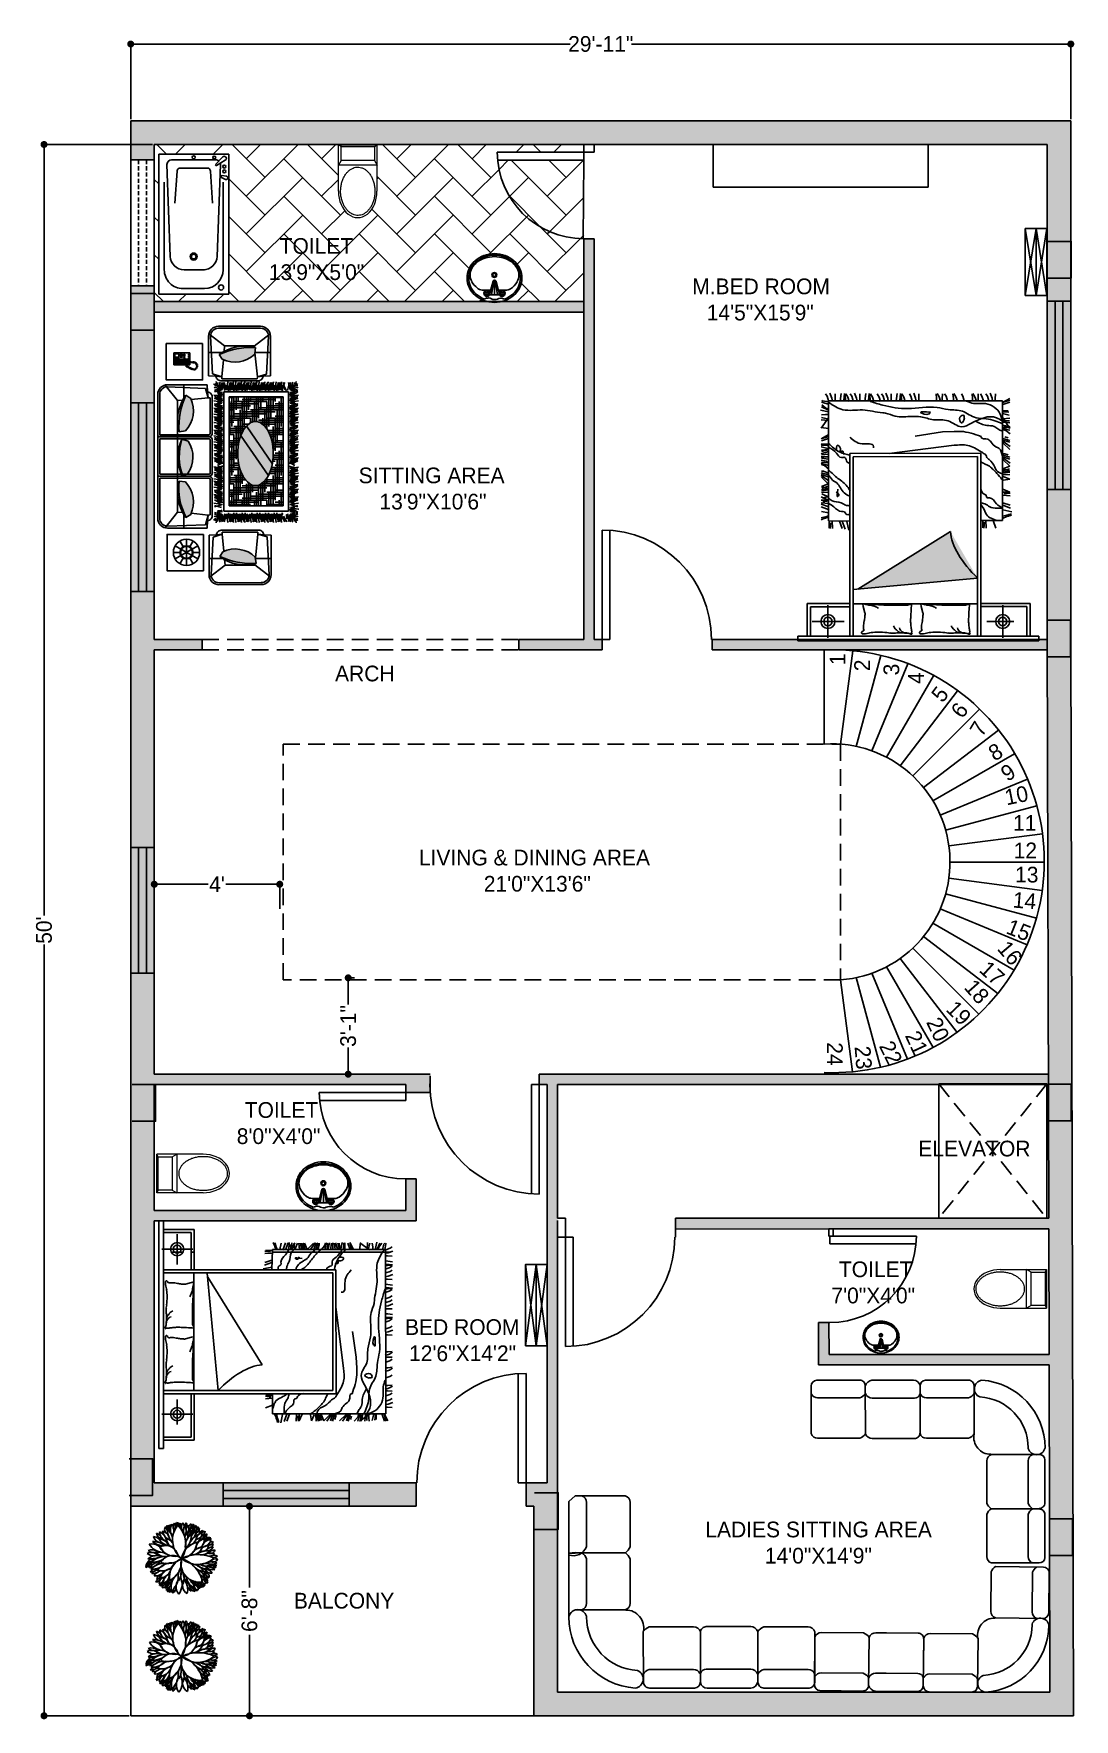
# Model space of a CAD drawing. Header units: inches. Extents: x -1202318 to 15458, y 120 to 819423.
# Drawn here: x 3433 to 3830, y 120 to 764 of the extents above; entities that cross this region are included whole.
import ezdxf

# ---------------------------------------------------------------- set-up
doc = ezdxf.new("R2010")
doc.units = ezdxf.units.IN
doc.header["$PDMODE"] = 98
doc.linetypes.add('HIDDEN', pattern=[9.525, 6.35, -3.175])
doc.styles.add('style 2', font='', dxfattribs={"height": 6})
doc.styles.get('style 2').set_extended_font_data('Bahnschrift')
doc.dimstyles.new('ISO-25', dxfattribs={"dimtxt": 6, "dimasz": 2.67, "dimexe": 1.25, "dimexo": 0.625, "dimgap": 0.645, "dimtad": 0, "dimdec": 0, "dimlunit": 3, "dimtxsty": 'style 2', "dimblk": 'DOT', "dimcen": 2.485, "dimclrd": 3, "dimclrt": 256, "dimadec": 0, "dimazin": 0, "dimtfac": 1, "dimtdec": 0, "dimtmove": 0, "dimatfit": 3, "dimfxl": 1, "dimarcsym": 1})

msp = doc.modelspace()

# ---------------------------------------------------------------- texts
at = {"linetype": 'HIDDEN', "insert": (3517.44, 685.56), "char_height": 6, "attachment_point": 1, "style": 'style 2'}
msp.add_mtext_dynamic_manual_height_columns('\\pi9.4526;TOILET\\P\\pi5.3178;13\'9"X5\'0"', width=44.8035, gutter_width=30, heights=[0], dxfattribs=at)
at = {"char_height": 6, "attachment_point": 1, "style": 'style 2'}
for s, width, insert in [('\\pi7.8263;M.BED ROOM\\P\\pi13.37;14\'5"X15\'9"', 63.9951, (3676.6, 670.14)), ('\\pi5.1009;SITTING AREA \\P\\pi13.051;13\'9"X10\'6"', 62.8152, (3551.95, 597.95)), ('\\pi-1.7775;ARCH', 17.4822, (3549.82, 522.31)), ('\\pi7.9904;11 ', 20.4869, (3798.99, 465.24)), ('\\pi4.6791;LIVING & DINING AREA\\P\\pi29.475;21\'0"X13\'6"', 95.6112, (3575.37, 452.03)), ('\\pi7.0681;12 ', 20.4869, (3800.12, 454.75)), ('\\pi7.0784;13 ', 20.4869, (3800.66, 445.51)), ('\\pi1.9491;TOILET\\P\\pi-1.0963;8\'0"X4\'0"', 29.7963, (3511.6, 355.65)), ('\\pi-7.988;ELEVATOR', 23.3004, (3778.79, 340.92)), ('\\pi23.018;TOILET \\P\\pi20.171;7\'0"X4\'0"', 71.9343, (3717.42, 294.81)), ('\\pi4.0406;BED ROOM\\P\\pi5.5695;12\'6"X14\'2"', 47.923, (3570.73, 272.74)), ('\\pi1.0833;LADIES SITTING AREA\\P\\pi23.8;14\'0"X14\'9"', 85.1225, (3688.37, 195.46)), ('\\pi-5.3645;BALCONY', 25.2752, (3537.68, 168.28))]:
    msp.add_mtext_dynamic_manual_height_columns(s, width=width, gutter_width=30, heights=[0], dxfattribs=dict(at, insert=insert))
for s, width, heights, insert, rotation in [('\\pi9.3955;1 ', 20.4869, [0], (3736.96, 513.11), 90), ('\\pi8.5144;2  ', 20.4869, [0], (3746.32, 511.68), 90), ('\\pi8.4835;3 ', 20.4869, [0], (3757.48, 510.11), 90), ('\\pi8.3143;4 ', 20.4869, [0], (3766.9, 507.01), 90), ('\\pi8.5619;5 ', 20.4869, [0], (3770.06, 504.69), 52.47845), ('\\pi8.5702;6', 20.4869, [6.06], (3777.73, 498.34), 54.02075), ('\\pi8.6114;7 ', 20.4869, [0], (3785.58, 490.52), 58.72794), ('\\pi8.4237;8 ', 20.4869, [0], (3789.53, 486.65), 29.98292), ('\\pi8.5702;9 ', 20.4869, [0], (3794.41, 478.03), 33.86632), ('\\pi7.0021;10  ', 20.4869, [0], (3796.41, 473.44), 11.48938), ('\\pi6.8267;14 ', 20.4869, [0], (3800.36, 436.48), 355.41979), ('\\pi7.033;15', 20.4869, [0], (3799.55, 428.38), 338.40171), ('\\pi7.1032;16 ', 20.4869, [0], (3800.59, 423.38), 310.21702), ('\\pi7.1651;17 ', 20.4869, [0], (3792.4, 414.95), 317.63613), ('\\pi6.9257;18 ', 20.4869, [0], (3787.87, 408.4), 311.38452), ('\\pi7.1032;19 ', 20.4869, [0], (3780.23, 400.03), 314.78586), ('\\pi6.2655;20  ', 20.4869, [0], (3776.4, 394.43), 295.37251), ('\\pi7.2538;21 ', 20.4869, [0], (3767.92, 390.2), 295.00846), ('24', 9.2734, [0], (3741.92, 378.51), 270), ('\\pi6.3418;23 ', 20.4869, [0], (3751.89, 383.64), 274.69224), ('\\pi6.3315;22 ', 20.4869, [0], (3758.13, 385.44), 296.58976)]:
    msp.add_mtext_dynamic_manual_height_columns(s, width=width, gutter_width=30, heights=heights, dxfattribs=dict(at, insert=insert, rotation=rotation))

# ---------------------------------------------------------------- blocks, each defined once
blk = doc.blocks.new('V')
for p, q in [((-24, 9), (-24, 0)), ((-24, 9), (24, 9)), ((24, 9), (24, 0)), ((-24, 0), (24, 0))]:
    blk.add_line(p, q)
at = {"linetype": 'HIDDEN', "ltscale": 0.25}
for p, q in [((-24, 6), (24, 6)), ((-24, 3), (24, 3))]:
    blk.add_line(p, q, dxfattribs=at)
blk = doc.blocks.new('W1')
for p, q in [((-36, 9), (-36, 0)), ((-36, 9), (36, 9)), ((36, 9), (36, 0)), ((-36, 0), (36, 0))]:
    blk.add_line(p, q)
at = {"ltscale": 0.25}
for p, q in [((-36, 6), (36, 6)), ((-36, 3), (36, 3))]:
    blk.add_line(p, q, dxfattribs=at)
blk = doc.blocks.new('D1 inch')
for p, q in [((0, 41.76), (0, 0)), ((3, 41.65), (3, 0)), ((0, 0), (3, 0)), ((41.76, 0), (42, 0))]:
    blk.add_line(p, q)
blk.add_arc((0, 0), 41.76, 0, 90)
blk = doc.blocks.new('DD2')
for p, q in [((0, 33), (0, 0)), ((3, 33), (3, 0)), ((0, 0), (3, 0))]:
    blk.add_line(p, q)
blk.add_arc((0, 0), 33, 0, 90)
blk = doc.blocks.new('A$C045817B7')
at = {"linetype": 'Continuous'}
for centre, radius, start, end in [((0.475, 1.317), 0.0907, 141.6219, 241.8227), ((0.229, 1.254), 0.212, 353.7714, 34.3944), ((0.499, 1.354), 0.076, 146.2148, 215.5863), ((0.344, 1.352), 0.101, 336.8375, 25.7602), ((0.566, 1.361), 0.116, 158.8629, 231.8014), ((0.296, 1.275), 0.206, 354.9299, 38.2776), ((0.534, 1.378), 0.0517, 125.1476, 215.1674), ((0.446, 1.388), 0.0665, 315.9686, 28.5539), ((0.727, 1.306), 0.224, 148.1293, 211.6066), ((0.316, 1.295), 0.256, 332.7316, 30.423), ((1.02, 1.101), 0.474, 140.1927, 231.9127), ((1.02, 1.101), 0.474, 140.1927, 231.9127), ((0.666, 1.369), 0.109, 136.9706, 214.0961), ((0.477, 1.38), 0.127, 322.5461, 30.2051), ((0.674, 1.408), 0.0774, 143.4666, 212.636), ((0.57, 1.407), 0.0631, 308.0621, 48.0716), ((0.686, 1.44), 0.053, 162.0876, 254.9372), ((0.632, 1.408), 0.0481, 336.7056, 85.2676), ((0.284, 1.019), 0.531, 326.6718, 45.9965), ((0.284, 1.019), 0.531, 326.6718, 45.9965), ((0.778, 1.398), 0.0917, 148.6867, 206.3859), ((0.659, 1.397), 0.0638, 315.3788, 50.8821), ((0.872, 1.365), 0.146, 144.1247, 209.9983), ((0.663, 1.374), 0.119, 313.0665, 40.4805), ((0.947, 1.285), 0.18, 145.6159, 212.0121), ((0.616, 1.29), 0.206, 329.0835, 27.8381), ((0.871, 1.403), 0.07, 135.7289, 216.7307), ((0.767, 1.403), 0.0727, 313.9166, 42.0854), ((0.963, 1.303), 0.142, 134.1111, 205.5497), ((0.718, 1.345), 0.158, 318.2431, 22.2882), ((0.969, 1.344), 0.0971, 118.1173, 194.1612), ((0.813, 1.403), 0.114, 305.529, 13.8056), ((1.036, 1.286), 0.131, 135.6289, 203.2703), ((0.823, 1.331), 0.128, 320.2817, 21.1504), ((0.969, 1.392), 0.0286, 87.7834, 216.2289), ((0.929, 1.409), 0.0432, 295.9976, 16.1714), ((1.028, 1.326), 0.0778, 112.7761, 185.856), ((0.928, 1.384), 0.0712, 288.713, 11.2589), ((1.065, 1.298), 0.08, 104.201, 194.4012), ((0.911, 1.377), 0.135, 304.2378, 359.5829), ((1.032, 1.358), 0.0364, 99.2784, 171.3916), ((1.001, 1.387), 0.0264, 266.1586, 15.4849), ((0.127, 0.57), 0.503, 57.1, 88.9879), ((0.337, 1.287), 0.294, 226.8371, 279.6115), ((0.127, 0.969), 0.209, 21.1582, 81.5772), ((0.326, 1.216), 0.174, 193.4903, 265.1113), ((0.173, 1.082), 0.165, 14.1334, 74.4408), ((0.362, 1.267), 0.148, 190.1254, 258.4489), ((0.256, 0.888), 0.237, 24.1229, 87.271), ((0.539, 1.293), 0.32, 211.7537, 257.205), ((0.196, 1.056), 0.227, 4.7143, 67.8163), ((0.503, 1.281), 0.221, 183.6832, 248.8474), ((0.288, 1.091), 0.199, 4.9325, 74.201), ((0.604, 1.346), 0.269, 193.5994, 242.7133), ((0.417, 0.977), 0.146, 347.7275, 86.5018), ((0.603, 1.125), 0.177, 180.6823, 254.9928), ((0.307, 1.11), 0.238, 350.9158, 56.4676), ((0.865, 1.329), 0.427, 182.7633, 220.2681), ((1.135, 0.653), 0.414, 102.4187, 169.64), ((0.684, 1.087), 0.362, 276.8124, 355.2462), ((1.135, 0.653), 0.414, 102.4187, 169.64), ((0.684, 1.087), 0.362, 276.8124, 355.2462), ((0.912, 1.154), 0.115, 129.5904, 214.9904), ((1.097, 0.972), 0.293, 127.2528, 187.8803), ((0.553, 1.191), 0.371, 313.1476, 1.2102), ((0.731, 1.181), 0.124, 311.7047, 29.8857), ((1.096, 1.182), 0.242, 142.2526, 184.7932), ((0.742, 1.283), 0.17, 315.1897, 16.2404), ((1.179, 0.921), 0.308, 117.7333, 167.1791), ((0.837, 1.185), 0.199, 282.2224, 2.3823), ((0.856, 1.262), 0.163, 293.0154, 1.6548), ((0.864, 1.306), 0.12, 299.7947, 10.8598), ((1.051, 1.143), 0.127, 104.8433, 190.8351), ((1.073, 1.214), 0.146, 128.4546, 183.4176), ((1.006, 1.141), 0.0938, 260.6789, 0.9431), ((1.11, 1.022), 0.121, 94.8183, 164.0455), ((1.107, 1.193), 0.0904, 91.8605, 175.7336), ((1.013, 1.286), 0.0917, 275.8545, 358.0593), ((1.015, 1.342), 0.0802, 276.1637, 357.1543), ((1.204, 0.938), 0.18, 96.5443, 185.0063), ((1.017, 1.091), 0.169, 273.2227, 8.7941), ((1.097, 1.268), 0.0702, 91.7786, 182.4828), ((1.158, 1.113), 0.129, 96.7641, 173.2337), ((1.04, 1.23), 0.104, 265.9009, 6.4786), ((1.022, 1.367), 0.0483, 287.5588, 1.0547), ((1.083, 1.327), 0.0425, 107.0612, 187.7677), ((1.084, 1.309), 0.0789, 274.952, 350.0502), ((1.189, 1.194), 0.105, 104.8358, 158.3298), ((1.003, 1.281), 0.21, 295.6392, 342.2693), ((1.246, 1.068), 0.155, 105.7731, 167.7334), ((1.207, 1.215), 0.0674, 97.023, 194.188), ((1.314, 0.965), 0.233, 109.4994, 136.9089), ((1.108, 1.294), 0.102, 291.8243, 352.6819), ((1.161, 1.193), 0.0761, 259.0641, 354.3395), ((1.134, 1.157), 0.199, 273.4935, 346.3568), ((1.328, 0.925), 0.185, 90.3381, 167.7122), ((1.305, 1.044), 0.125, 126.1873, 171.9), ((1.171, 1.124), 0.0642, 283.5886, 18.8322), ((1.238, 1.172), 0.0478, 79.6966, 175.7556), ((1.189, 1.231), 0.0588, 271.4011, 348.9236), ((1.219, 1.17), 0.0764, 278.2551, 352.0256), ((1.297, 1.093), 0.067, 92.1528, 177.3641), ((1.277, 1.158), 0.05, 255.9485, 344.7487), ((1.312, 1.103), 0.0435, 71.8727, 177.5899), ((1.355, 0.989), 0.0801, 80.2322, 170.7901), ((1.293, 1.075), 0.0756, 256.6638, 354.3586), ((0.117, 0.65), 0.2, 47.6242, 116.3703), ((0.171, 1.013), 0.233, 232.3928, 289.0729), ((0.15, 0.582), 0.135, 75.3344, 144.8904), ((0.062, 0.81), 0.152, 261.6902, 318.8637), ((0.225, 0.513), 0.275, 70.5173, 130.8948), ((0.084, 1.316), 0.596, 266.2174, 293.1983), ((0.12, 0.689), 0.213, 55.0608, 109.8401), ((0.166, 1.035), 0.187, 230.921, 294.5931), ((0.127, 0.785), 0.238, 15.6317, 103.0399), ((0.373, 1.201), 0.352, 211.6708, 264.7928), ((0.166, 0.999), 0.344, 262.8943, 317.9077), ((0.395, 0.373), 0.394, 87.5171, 133.5965), ((0.266, 0.518), 0.338, 52.3333, 100.5116), ((0.397, 1.03), 0.263, 223.0994, 285.2758), ((0.408, 0.737), 0.252, 8.8778, 118.165), ((0.408, 0.737), 0.252, 8.8778, 118.165), ((0.593, 1.108), 0.339, 206.1263, 280.9166), ((0.593, 1.108), 0.339, 206.1263, 280.9166), ((0.55, 0.505), 0.284, 51.4847, 150.4796), ((0.55, 0.505), 0.284, 51.4847, 150.4796), ((0.448, 1.052), 0.428, 250.5559, 310.8185), ((0.448, 1.052), 0.428, 250.5559, 310.8185), ((0.909, 0.342), 0.426, 115.2559, 188.7459), ((0.909, 0.342), 0.426, 115.2559, 188.7459), ((0.286, 0.673), 0.444, 296.9632, 7.0387), ((0.286, 0.673), 0.444, 296.9632, 7.0387), ((1.1, 0.627), 0.385, 164.9611, 278.5253), ((1.1, 0.627), 0.385, 164.9611, 278.5253), ((1.056, 1.114), 0.507, 229.6992, 311.5503), ((1.056, 1.114), 0.507, 229.6992, 311.5503), ((0.528, 0.117), 0.642, 11.581, 71.9055), ((0.528, 0.117), 0.642, 11.581, 71.9055), ((1.065, 0.015), 0.79, 65.535, 114.0997), ((1.065, 0.015), 0.79, 65.535, 114.0997), ((0.935, 1.02), 0.222, 266.4743, 345.5895), ((1.197, 0.667), 0.301, 99.0241, 154.2486), ((1.121, 1.055), 0.254, 252.2856, 312.6971), ((1.218, 0.649), 0.232, 70.845, 135.8807), ((1.127, 1.022), 0.159, 262.8203, 344.2968), ((1.247, 0.847), 0.136, 75.4836, 172.5015), ((1.29, 0.919), 0.144, 232.041, 317.4503), ((1.319, 0.586), 0.248, 71.9408, 116.9441), ((1.245, 1.019), 0.137, 260.6816, 336.3986), ((1.385, 0.765), 0.2, 94.1518, 143.8725), ((1.273, 1.036), 0.0995, 264.1118, 349.9981), ((1.351, 0.938), 0.0832, 76.143, 176.5124), ((1.312, 0.929), 0.103, 244.6403, 341.1924), ((1.393, 0.747), 0.15, 83.6931, 144.2356), ((1.386, 0.654), 0.137, 58.3812, 119.5333), ((1.389, 0.856), 0.109, 228.9093, 308.5468), ((1.438, 0.568), 0.153, 81.9806, 141.5702), ((1.368, 0.746), 0.0952, 239.4601, 343.3963), ((0.036, 0.544), 0.0356, 64.3194, 180.1506), ((-0.006, 0.614), 0.0702, 274.775, 327.7433), ((0.049, 0.567), 0.0483, 63.8642, 164.9126), ((0.016, 0.663), 0.0849, 260.8137, 319.621), ((0.086, 0.569), 0.0924, 75.5349, 147.3156), ((0.026, 0.744), 0.126, 261.5672, 316.5813), ((0.059, 0.633), 0.0762, 260.8552, 343.7736), ((0.11, 0.545), 0.0639, 66.2708, 168.5265), ((0.168, 0.529), 0.126, 73.7967, 136.5993), ((0.116, 0.716), 0.108, 248.2341, 323.5826), ((0.333, 0.355), 0.311, 96.4976, 144.4202), ((0.015, 0.882), 0.352, 280.7516, 321.5123), ((0.191, 0.395), 0.116, 69.1503, 149.5623), ((0.098, 0.654), 0.201, 267.8781, 309.7178), ((0.122, 0.906), 0.399, 267.6527, 316.8691), ((0.381, 0.257), 0.372, 84.6724, 137.8772), ((0.237, 0.359), 0.128, 69.7783, 150.4858), ((0.148, 0.614), 0.193, 263.3238, 315.6901), ((0.329, 0.301), 0.174, 73.1013, 155.8555), ((0.193, 0.58), 0.209, 263.7718, 329.9129), ((0.329, 0.289), 0.106, 102.1715, 174.8796), ((0.192, 0.412), 0.118, 285.4191, 349.1615), ((0.536, 0.265), 0.373, 82.1944, 142.1523), ((0.536, 0.265), 0.373, 82.1944, 142.1523), ((0.342, 0.742), 0.267, 247.9013, 336.4453), ((0.342, 0.742), 0.267, 247.9013, 336.4453), ((0.211, 0.366), 0.169, 293.1081, 353.7713), ((0.286, 0.566), 0.234, 271.8374, 352.1545), ((0.608, 0.204), 0.34, 105.8021, 157.9309), ((0.583, 0.217), 0.225, 117.0311, 178.4752), ((0.289, 0.401), 0.192, 291.2352, 1.3744), ((0.851, 0.148), 0.333, 125.4495, 194.3833), ((0.258, 0.365), 0.403, 312.0836, 7.7492), ((1.01, 0.352), 0.352, 146.1403, 192.9375), ((0.369, 0.471), 0.358, 326.5048, 12.5731), ((1.112, 0.379), 0.399, 163.006, 206.4028), ((0.463, 0.326), 0.317, 337.0155, 32.3933), ((0.994, 0.414), 0.232, 177.4751, 229.0935), ((0.644, 0.263), 0.2, 352.8763, 53.6923), ((0.62, 0.003), 0.403, 18.4462, 59.431), ((1.084, 0.376), 0.259, 185.6314, 251.5275), ((1.193, 0.748), 0.282, 209.5725, 266.6092), ((0.946, 0.351), 0.258, 26.7163, 89.4654), ((1.06, 0.297), 0.308, 45.5953, 96.7829), ((1.249, 0.846), 0.33, 227.6582, 274.5736), ((1.247, 0.543), 0.2, 193.5469, 255.092), ((0.992, 0.295), 0.21, 15.2055, 73.4335), ((1.223, 0.819), 0.246, 241.9956, 297.1513), ((1.223, 0.344), 0.28, 66.3523, 112.9171), ((1.135, 0.391), 0.0817, 16.1716, 103.2737), ((1.199, 0.498), 0.0854, 200.7434, 279.5426), ((1.106, 0.274), 0.099, 4.7965, 82.2404), ((1.221, 0.382), 0.101, 180.7734, 260.5601), ((1.127, 0.388), 0.138, 14.4757, 85.2332), ((1.357, 0.661), 0.257, 212.358, 247.8743), ((1.284, 0.427), 0.11, 188.605, 258.98), ((1.169, 0.314), 0.0936, 2.8758, 86.327), ((1.205, 0.351), 0.0884, 353.8825, 92.0321), ((1.338, 0.576), 0.149, 207.6518, 275.7647), ((1.204, 0.333), 0.177, 32.6713, 88.8509), ((1.331, 0.459), 0.124, 191.172, 251.9177), ((1.201, 0.224), 0.344, 53.1036, 87.7156), ((1.359, 0.663), 0.17, 214.2354, 286.3594), ((1.349, 0.432), 0.228, 64.2867, 119.6833), ((1.335, 0.844), 0.235, 245.2293, 298.7459), ((1.369, 0.692), 0.157, 229.1074, 294.3725), ((1.326, 0.394), 0.185, 55.0763, 106.547), ((1.367, 0.449), 0.156, 59.4734, 103.628), ((1.397, 0.71), 0.136, 240.5694, 291.3512), ((0.353, 0.192), 0.153, 116.357, 160.3901), ((0.2, 0.338), 0.0957, 275.5656, 352.3302), ((0.385, 0.23), 0.109, 94.9728, 190.34), ((0.361, 0.162), 0.0817, 100.2324, 168.3254), ((0.257, 0.277), 0.101, 283.4977, 339.7801), ((0.428, 0.096), 0.145, 100.3612, 150.1928), ((0.31, 0.263), 0.0954, 265.5089, 337.9725), ((0.446, 0.103), 0.114, 99.379, 165.6267), ((0.335, 0.219), 0.088, 270.0752, 352.9011), ((0.535, 0.18), 0.137, 116.0884, 168.1091), ((0.351, 0.326), 0.128, 292.8853, 348.9183), ((0.496, 0.131), 0.0944, 129.034, 190.2749), ((0.359, 0.173), 0.0733, 306.3661, 19.1068), ((0.473, 0.076), 0.051, 99.6572, 183.1618), ((0.407, 0.127), 0.0565, 286.0562, 356.8357), ((0.37, 0.254), 0.154, 294.3385, 349.2686), ((0.55, 0.111), 0.117, 105.2898, 178.5727), ((0.401, 0.347), 0.15, 283.8028, 342.1607), ((0.583, 0.151), 0.154, 105.3834, 161.1006), ((0.49, 0.07), 0.0477, 127.0247, 210.2404), ((0.434, 0.085), 0.0424, 290.487, 37.5911), ((0.529, 0.109), 0.0568, 113.8463, 210.2532), ((0.465, 0.133), 0.0543, 285.924, 44.7697), ((0.475, 0.083), 0.0431, 284.6561, 26.2956), ((0.562, 0.047), 0.0731, 132.16, 189.1742), ((0.583, 0.051), 0.0455, 127.5503, 224.1965), ((0.532, 0.055), 0.0406, 297.2401, 57.4513), ((0.677, 0.088), 0.109, 123.3541, 203.8422), ((0.507, 0.13), 0.111, 309.3952, 19.6081), ((0.866, 0.154), 0.247, 130.295, 218.4672), ((0.411, 0.199), 0.329, 322.8143, 25.9478), ((0.952, 0.186), 0.204, 146.0669, 237.8395), ((0.523, 0.095), 0.331, 345.7306, 38.1758), ((1.037, 0.229), 0.203, 176.6795, 236.2095), ((0.71, 0.07), 0.214, 357.2572, 51.8918), ((1.024, 0.182), 0.131, 176.7389, 261.4389), ((0.677, -0.1), 0.362, 25.0348, 53.1431), ((1.033, 0.312), 0.125, 193.0285, 276.8178), ((0.674, -0.2), 0.539, 46.026, 63.8202), ((1.06, 0.197), 0.128, 201.8372, 264.0548), ((0.861, -0.067), 0.231, 36.3427, 69.5492), ((1.066, 0.31), 0.111, 207.5481, 283.7961), ((0.981, 0.122), 0.137, 35.6397, 95.7045), ((1.073, 0.181), 0.0972, 172.1213, 265.1214), ((0.977, 0.104), 0.09, 346.9987, 90.244), ((1.108, 0.196), 0.0758, 190.9945, 269.0226), ((1.032, 0.106), 0.0755, 10.8525, 89.1645), ((1.111, 0.244), 0.0578, 187.7168, 304.4986), ((1.052, 0.107), 0.128, 44.1762, 85.3443), ((1.125, 0.204), 0.061, 194.689, 281.2603), ((1.059, 0.106), 0.0875, 25.7085, 81.5835), ((1.119, 0.164), 0.0809, 29.3099, 111.5931), ((1.164, 0.289), 0.0894, 216.5656, 287.0761), ((1.152, 0.186), 0.0382, 194.9585, 313.0302), ((1.09, 0.007), 0.175, 60.0427, 80.4027), ((1.173, 0.21), 0.0454, 211.4703, 327.2679), ((1.17, 0.098), 0.097, 64.9944, 110.7064), ((1.213, 0.284), 0.0708, 161.1105, 274.4944), ((1.136, 0.217), 0.0824, 357.0116, 85.6827), ((1.147, 0.218), 0.129, 25.3111, 73.0248), ((1.267, 0.353), 0.0794, 189.1464, 267.3617), ((1.216, 0.227), 0.0494, 5.791, 111.6106), ((1.252, 0.285), 0.0548, 193.7223, 284.1234)]:
    blk.add_arc(centre, radius, start, end, dxfattribs=at)
blk = doc.blocks.new('W')
for p, q in [((-24, 9), (-24, 0)), ((-24, 9), (24, 9)), ((24, 9), (24, 0)), ((-24, 0), (24, 0))]:
    blk.add_line(p, q)
at = {"ltscale": 0.25}
for p, q in [((-24, 6), (24, 6)), ((-24, 3), (24, 3))]:
    blk.add_line(p, q, dxfattribs=at)
blk = doc.blocks.new('A$C2B723114')
for p, q in [((0, 2.905), (2.827, 2.905)), ((0, 2.849), (0, 2.905)), ((2.827, 2.849), (0, 2.849)), ((0.101, 2.465), (0.101, 2.849)), ((0.14, 2.503), (0.14, 2.849)), ((0.424, 2.87), (0.424, 2.485)), ((0.679, 0.705), (0.679, 2.851)), ((0.719, 0.743), (0.719, 2.851)), ((2.178, 2.851), (2.178, 0.745)), ((2.216, 2.851), (2.216, 0.707)), ((2.474, 2.87), (2.474, 2.485)), ((2.68, 2.505), (2.68, 2.851)), ((2.718, 2.467), (2.718, 2.851)), ((2.827, 2.905), (2.827, 2.849)), ((0.609, 2.678), (0.295, 2.678)), ((1.379, 2.5), (1.36, 2.576)), ((2.059, 2.5), (2.04, 2.576)), ((2.659, 2.678), (2.282, 2.678)), ((0.679, 2.465), (0.101, 2.465)), ((0.677, 2.503), (0.14, 2.503)), ((0.719, 2.47), (2.178, 2.472)), ((1.386, 2.472), (1.379, 2.5)), ((2.066, 2.472), (2.059, 2.5)), ((2.219, 2.505), (2.68, 2.505)), ((2.219, 2.467), (2.718, 2.467)), ((2.177, 2.304), (0.718, 2.169)), ((1.036, 1.623), (2.125, 2.299)), ((0.505, 1.582), (0.535, 1.494)), ((0.617, 1.582), (0.623, 1.492)), ((0.647, 1.582), (0.637, 1.514)), ((2.229, 1.608), (2.252, 1.504)), ((2.273, 1.593), (2.306, 1.501)), ((2.307, 1.588), (2.337, 1.501)), ((2.419, 1.588), (2.425, 1.498)), ((2.449, 1.588), (2.439, 1.52)), ((2.459, 1.501), (2.459, 1.583)), ((0.317, 1.392), (0.421, 1.369)), ((0.427, 0.088), (0.427, 1.494)), ((0.427, 1.494), (0.679, 1.494)), ((0.657, 1.494), (0.657, 1.577)), ((2.469, 1.496), (2.216, 1.502)), ((2.469, 1.496), (2.469, 0.09)), ((2.469, 1.404), (2.549, 1.386)), ((0.332, 1.348), (0.424, 1.315)), ((0.337, 1.314), (0.424, 1.284)), ((0.337, 1.202), (0.427, 1.196)), ((2.46, 1.366), (2.552, 1.332)), ((2.465, 1.332), (2.552, 1.301)), ((2.465, 1.293), (2.555, 1.287)), ((2.465, 1.264), (2.533, 1.273)), ((2.47, 1.253), (2.552, 1.216)), ((2.552, 1.253), (2.47, 1.253)), ((2.543, 1.228), (2.47, 1.216)), ((2.47, 1.216), (2.546, 1.182)), ((0.337, 1.172), (0.405, 1.182)), ((0.424, 1.162), (0.342, 1.162)), ((0.342, 1.162), (0.424, 1.125)), ((0.416, 1.021), (0.342, 1.009)), ((0.342, 1.009), (0.418, 0.975)), ((2.464, 1.027), (2.552, 0.964)), ((2.549, 1.165), (2.467, 1.16)), ((2.546, 1.146), (2.467, 1.134)), ((2.549, 1.134), (2.47, 1.12)), ((2.47, 1.12), (2.549, 1.095)), ((2.549, 1.095), (2.47, 1.063)), ((2.47, 1.063), (2.549, 0.984)), ((2.546, 1.117), (2.473, 1.092)), ((0.336, 0.82), (0.424, 0.757)), ((0.421, 0.958), (0.339, 0.953)), ((0.418, 0.939), (0.339, 0.927)), ((0.421, 0.927), (0.342, 0.913)), ((0.342, 0.913), (0.421, 0.888)), ((0.421, 0.888), (0.342, 0.856)), ((0.342, 0.856), (0.421, 0.777)), ((0.418, 0.91), (0.345, 0.885)), ((2.464, 0.939), (2.487, 0.928)), ((2.464, 0.891), (2.515, 0.848)), ((2.467, 0.956), (2.552, 0.933)), ((2.467, 0.846), (2.521, 0.834)), ((2.47, 0.979), (2.552, 0.953)), ((2.47, 0.817), (2.493, 0.797)), ((2.549, 0.809), (2.47, 0.817)), ((2.487, 0.928), (2.526, 0.916)), ((2.493, 0.797), (2.535, 0.789)), ((2.515, 0.848), (2.549, 0.837)), ((2.521, 0.834), (2.552, 0.829)), ((2.526, 0.916), (2.549, 0.916)), ((2.552, 0.829), (2.529, 0.809)), ((0.336, 0.623), (0.424, 0.561)), ((0.339, 0.749), (0.424, 0.726)), ((0.342, 0.772), (0.424, 0.746)), ((0.342, 0.66), (0.421, 0.581)), ((0.359, 0.721), (0.399, 0.709)), ((0.399, 0.709), (0.421, 0.709)), ((2.216, 0.707), (0.679, 0.705)), ((2.178, 0.745), (0.719, 0.743)), ((0.994, 0.611), (1.755, 0.706)), ((2.549, 0.684), (2.464, 0.662)), ((2.464, 0.619), (2.478, 0.613)), ((2.549, 0.761), (2.467, 0.772)), ((2.473, 0.746), (2.467, 0.741)), ((2.467, 0.715), (2.549, 0.724)), ((2.552, 0.71), (2.467, 0.684)), ((2.467, 0.599), (2.487, 0.596)), ((2.552, 0.746), (2.473, 0.746)), ((2.549, 0.667), (2.476, 0.659)), ((2.476, 0.647), (2.555, 0.628)), ((2.478, 0.613), (2.541, 0.608)), ((2.487, 0.596), (2.552, 0.596)), ((2.535, 0.789), (2.552, 0.786)), ((2.541, 0.608), (2.552, 0.613)), ((0.336, 0.478), (0.387, 0.436)), ((0.421, 0.415), (0.336, 0.392)), ((0.339, 0.553), (0.424, 0.53)), ((0.339, 0.433), (0.393, 0.422)), ((0.424, 0.287), (0.339, 0.415)), ((0.342, 0.575), (0.424, 0.55)), ((0.342, 0.405), (0.365, 0.385)), ((0.421, 0.396), (0.342, 0.405)), ((0.421, 0.398), (0.348, 0.39)), ((0.359, 0.524), (0.399, 0.513)), ((0.387, 0.436), (0.421, 0.425)), ((0.393, 0.422), (0.424, 0.416)), ((0.424, 0.416), (0.402, 0.396)), ((1.131, 0.454), (0.994, 0.448)), ((1.452, 0.502), (1.131, 0.454)), ((2.467, 0.531), (2.549, 0.56)), ((2.467, 0.509), (2.555, 0.534)), ((2.467, 0.413), (2.552, 0.402)), ((2.467, 0.288), (2.552, 0.408)), ((2.555, 0.534), (2.47, 0.489)), ((0.421, 0.338), (0.339, 0.349)), ((0.339, 0.292), (0.421, 0.301)), ((0.424, 0.324), (0.345, 0.324)), ((0.348, 0.257), (0.427, 0.237)), ((0.351, 0.223), (0.413, 0.217)), ((0.359, 0.206), (0.424, 0.206)), ((0.365, 0.385), (0.407, 0.377)), ((0.407, 0.377), (0.424, 0.374)), ((0.413, 0.217), (0.424, 0.223)), ((2.464, 0.305), (2.549, 0.285)), ((2.467, 0.319), (2.555, 0.313)), ((2.467, 0.218), (2.56, 0.198)), ((2.467, 0.198), (2.549, 0.161)), ((2.47, 0.249), (2.501, 0.249)), ((2.501, 0.249), (2.549, 0.255)), ((0.339, 0.104), (0.421, 0.132)), ((0.339, 0.082), (0.427, 0.107)), ((0.427, 0.107), (0.342, 0.062)), ((2.469, 0.09), (0.427, 0.088)), ((0.511, 0.066), (0.508, 0.006)), ((0.511, 0.094), (0.511, 0.066)), ((0.542, 0.094), (0.547, 0.057)), ((0.547, 0.057), (0.57, 0.001)), ((0.587, 0.088), (0.604, 0.035)), ((0.604, 0.035), (0.621, 0.006)), ((0.651, 0.088), (0.668, 0.035)), ((0.668, 0.035), (0.685, 0.006)), ((0.713, 0.066), (0.71, 0.006)), ((0.713, 0.094), (0.713, 0.066)), ((0.733, 0.094), (0.75, 0.043)), ((0.75, 0.043), (0.773, 0.004)), ((0.779, 0.091), (0.779, 0.063)), ((0.779, 0.063), (0.784, 0.007)), ((0.874, 0.088), (0.891, 0.035)), ((0.891, 0.035), (0.908, 0.006)), ((0.956, 0.094), (0.973, 0.043)), ((0.973, 0.043), (0.996, 0.004)), ((1.001, 0.091), (1.001, 0.063)), ((1.001, 0.063), (1.007, 0.007)), ((1.072, 0.088), (1.089, 0.035)), ((1.089, 0.035), (1.106, 0.006)), ((1.134, 0.066), (1.131, 0.006)), ((1.134, 0.094), (1.134, 0.066)), ((1.154, 0.094), (1.171, 0.043)), ((1.171, 0.043), (1.194, 0.004)), ((1.2, 0.091), (1.2, 0.063)), ((1.2, 0.063), (1.205, 0.007)), ((1.409, 0.066), (1.406, 0.006)), ((1.409, 0.094), (1.409, 0.066)), ((1.44, 0.094), (1.446, 0.057)), ((1.446, 0.057), (1.468, 0.001)), ((1.485, 0.088), (1.502, 0.035)), ((1.502, 0.035), (1.519, 0.008)), ((1.567, 0.096), (1.584, 0.045)), ((1.584, 0.045), (1.607, 0.006)), ((1.613, 0.093), (1.613, 0.065)), ((1.613, 0.065), (1.618, 0.008)), ((1.63, 0.085), (1.624, 0.003)), ((1.669, 0.062), (1.661, 0.003)), ((1.672, 0.088), (1.669, 0.062)), ((1.734, 0.065), (1.732, 0.006)), ((1.734, 0.093), (1.734, 0.065)), ((1.766, 0.093), (1.771, 0.057)), ((1.771, 0.057), (1.794, 0)), ((1.811, 0.088), (1.828, 0.034)), ((1.828, 0.034), (1.845, 0.006)), ((1.857, 0.096), (1.874, 0.045)), ((1.874, 0.045), (1.896, 0.006)), ((1.934, 0.096), (1.951, 0.045)), ((1.951, 0.045), (1.974, 0.006)), ((1.98, 0.093), (1.98, 0.065)), ((1.98, 0.065), (1.985, 0.008)), ((1.997, 0.085), (1.991, 0.003)), ((2.036, 0.062), (2.028, 0.003)), ((2.039, 0.088), (2.036, 0.062)), ((2.101, 0.065), (2.098, 0.006)), ((2.101, 0.093), (2.101, 0.065)), ((2.132, 0.093), (2.138, 0.057)), ((2.138, 0.057), (2.161, 0)), ((2.178, 0.088), (2.195, 0.034)), ((2.195, 0.034), (2.212, 0.006)), ((2.224, 0.096), (2.241, 0.045)), ((2.241, 0.045), (2.263, 0.006)), ((2.269, 0.093), (2.269, 0.065)), ((2.269, 0.065), (2.275, 0.008)), ((2.286, 0.085), (2.28, 0.003)), ((2.326, 0.062), (2.317, 0.003)), ((2.328, 0.088), (2.326, 0.062)), ((2.391, 0.065), (2.388, 0.006)), ((2.391, 0.093), (2.391, 0.065)), ((2.422, 0.093), (2.427, 0.057)), ((2.427, 0.057), (2.45, 0)), ((2.464, 0.099), (2.538, 0.088)), ((2.467, 0.184), (2.498, 0.175)), ((2.467, 0.088), (2.484, 0.034)), ((2.47, 0.13), (2.535, 0.11)), ((2.484, 0.034), (2.501, 0.006)), ((2.498, 0.175), (2.546, 0.136)), ((2.535, 0.11), (2.549, 0.099)), ((2.538, 0.088), (2.546, 0.082))]:
    blk.add_line(p, q)
for centre, radius in [((0.424, 2.678), 0.0821), ((0.424, 2.678), 0.0493), ((2.474, 2.678), 0.0821), ((2.474, 2.678), 0.0493)]:
    blk.add_circle(centre, radius)
for centre, radius, start, end in [((0.809, 2.821), 0.00315, 111.7883, 160.436), ((0.808, 2.821), 0.00214, 160.436, 281.8931), ((0.816, 2.802), 0.0232, 94.3025, 111.7883), ((0.809, 2.815), 0.00394, 21.9904, 101.8931), ((0.841, 2.795), 0.0302, 158.579, 188.1335), ((1.036, 2.823), 0.227, 188.1335, 192.1095), ((0.799, 2.811), 0.0144, 338.579, 21.9904), ((0.816, 2.799), 0.0266, 59.3487, 94.3025), ((0.635, 2.737), 0.183, 7.6809, 12.1095), ((0.855, 2.864), 0.0497, 239.3487, 264.7408), ((0.92, 3.568), 0.757, 264.7408, 268.0921), ((0.868, 2.725), 0.0915, 74.0648, 94.2159), ((0.868, 2.725), 0.0915, 53.9136, 74.0648), ((0.941, 4.189), 1.378, 268.0921, 270.5757), ((0.868, 2.725), 0.0915, 36.1766, 53.9136), ((0.86, 2.61), 0.216, 62.7604, 69.1397), ((0.868, 2.725), 0.0915, 18.4397, 36.1766), ((0.947, 3.616), 0.805, 270.5757, 274.8018), ((0.926, 2.739), 0.0708, 51.6114, 62.7604), ((0.746, 2.511), 0.361, 46.1885, 51.6114), ((0.852, 2.622), 0.208, 39.0349, 46.1885), ((1.036, 2.548), 0.267, 87.4614, 94.8018), ((1.042, 2.674), 0.14, 79.8101, 87.4614), ((1.153, 3.293), 0.488, 259.8101, 263.9133), ((1.204, 3.77), 0.967, 263.9133, 270), ((1.204, 3.432), 0.629, 270, 277.5469), ((1.257, 3.029), 0.223, 277.5469, 285.744), ((1.394, 2.544), 0.281, 98.4372, 105.744), ((1.375, 2.675), 0.149, 90, 98.4372), ((1.371, 2.819), 0.0315, 274.4002, 333.4195), ((0.923, 2.738), 0.453, 0, 6.2324), ((1.375, 2.74), 0.0833, 78.7276, 90), ((1.389, 2.81), 0.0121, 333.4195, 78.7276), ((1.489, 2.821), 0.00315, 111.7883, 160.436), ((1.488, 2.821), 0.00214, 160.436, 281.8931), ((1.497, 2.802), 0.0232, 94.3025, 111.7883), ((1.489, 2.815), 0.00394, 21.9904, 101.8931), ((1.521, 2.795), 0.0302, 158.579, 188.1335), ((1.716, 2.823), 0.227, 188.1335, 192.1095), ((1.48, 2.811), 0.0144, 338.579, 21.9904), ((1.315, 2.737), 0.183, 7.6809, 12.1095), ((1.497, 2.799), 0.0266, 59.3487, 94.3025), ((1.536, 2.864), 0.0497, 239.3487, 264.7408), ((1.601, 3.568), 0.757, 264.7408, 268.0921), ((1.548, 2.725), 0.0915, 74.0648, 94.2159), ((1.548, 2.725), 0.0915, 53.9136, 74.0648), ((1.621, 4.189), 1.378, 268.0921, 270.5757), ((1.548, 2.725), 0.0915, 36.1766, 53.9136), ((1.54, 2.61), 0.216, 62.7604, 69.1397), ((1.548, 2.725), 0.0915, 18.4397, 36.1766), ((1.627, 3.616), 0.805, 270.5757, 274.8018), ((1.607, 2.739), 0.0708, 51.6114, 62.7604), ((1.426, 2.511), 0.361, 46.1885, 51.6114), ((1.533, 2.622), 0.208, 39.0349, 46.1885), ((1.717, 2.548), 0.267, 87.4614, 94.8018), ((1.722, 2.674), 0.14, 79.8101, 87.4614), ((1.834, 3.293), 0.488, 259.8101, 263.9133), ((1.884, 3.77), 0.967, 263.9133, 270), ((1.884, 3.432), 0.629, 270, 277.5469), ((1.938, 3.029), 0.223, 277.5469, 285.744), ((2.075, 2.544), 0.281, 98.4372, 105.744), ((2.055, 2.675), 0.149, 90, 98.4372), ((2.052, 2.819), 0.0315, 274.4002, 333.4195), ((1.603, 2.738), 0.453, 0, 6.2324), ((2.055, 2.74), 0.0833, 78.7276, 90), ((2.069, 2.81), 0.0121, 333.4195, 78.7276), ((-0.018, 2.649), 0.842, 3.3687, 7.6809), ((-11.732, 3.282), 12.572, 356.4951, 356.945), ((0.198, 2.661), 0.626, 358.3669, 3.3687), ((-0.435, 2.679), 1.259, 356.945, 358.3669), ((0.978, 2.724), 0.0455, 28.3168, 39.0349), ((0.856, 2.658), 0.185, 23.0028, 28.3168), ((1.965, 2.566), 0.607, 171.9949, 177.3351), ((1.42, 2.591), 0.0624, 177.3351, 194.0452), ((1.653, 2.61), 0.292, 167.8016, 171.9949), ((0.572, 2.843), 0.813, 347.8016, 350.3156), ((1.188, 2.738), 0.188, 350.3156, 0), ((0.662, 2.649), 0.842, 3.3687, 7.6809), ((-11.052, 3.282), 12.572, 356.4951, 356.945), ((0.245, 2.679), 1.259, 356.945, 358.3669), ((0.878, 2.661), 0.626, 358.3669, 3.3687), ((1.659, 2.724), 0.0455, 28.3168, 39.0349), ((1.536, 2.658), 0.185, 23.0028, 28.3168), ((2.645, 2.566), 0.607, 171.9949, 177.3351), ((2.101, 2.591), 0.0624, 177.3351, 194.0452), ((2.333, 2.61), 0.292, 167.8016, 171.9949), ((1.253, 2.843), 0.813, 347.8016, 350.3156), ((1.869, 2.738), 0.188, 350.3156, 0), ((0.521, 2.532), 0.296, 350.0016, 356.4951), ((0.83, 2.477), 0.0178, 170.0016, 196.6978), ((0.814, 2.473), 0.00122, 196.6978, 277.1204), ((0.804, 2.551), 0.0807, 277.1204, 286.2212), ((0.807, 2.542), 0.0707, 286.2212, 297.2841), ((0.858, 2.442), 0.0418, 102.869, 117.2841), ((0.879, 2.352), 0.135, 93.574, 102.869), ((0.938, 1.415), 1.073, 90.2865, 93.574), ((0.959, -2.784), 5.272, 89.0296, 90.2865), ((0.995, -0.612), 3.1, 87.3904, 89.0296), ((1.085, 1.364), 1.122, 85.3824, 87.3904), ((1.28, 3.773), 1.295, 265.3824, 267.2509), ((1.492, 3.136), 0.681, 244.6889, 246.5156), ((1.228, 2.691), 0.212, 267.2509, 281.5586), ((1.492, 3.136), 0.681, 246.5156, 248.3423), ((1.492, 3.136), 0.681, 248.3423, 250.572), ((1.492, 3.136), 0.681, 250.572, 252.8018), ((1.297, 2.351), 0.135, 83.5659, 101.5586), ((1.3, 2.375), 0.11, 72.6136, 83.5659), ((1.396, 2.683), 0.212, 252.6136, 260.5159), ((1.403, 2.72), 0.25, 260.5159, 265.9171), ((1.385, 2.472), 0.000845, 265.9171, 14.0449), ((1.51, 2.477), 0.0178, 170.0016, 196.6978), ((1.201, 2.532), 0.296, 350.0016, 356.4951), ((1.494, 2.473), 0.00122, 196.6978, 277.1204), ((1.484, 2.551), 0.0807, 277.1204, 286.2212), ((1.487, 2.542), 0.0707, 286.2212, 297.2841), ((1.539, 2.442), 0.0418, 102.869, 117.2841), ((1.559, 2.352), 0.135, 93.574, 102.869), ((1.618, 1.415), 1.073, 90.2865, 93.574), ((1.639, -2.784), 5.272, 89.0296, 90.2865), ((1.676, -0.612), 3.1, 87.3904, 89.0296), ((1.766, 1.364), 1.122, 85.3824, 87.3904), ((1.96, 3.773), 1.295, 265.3824, 267.2509), ((2.172, 3.136), 0.681, 244.6889, 246.5156), ((1.908, 2.691), 0.212, 267.2509, 281.5586), ((2.172, 3.136), 0.681, 246.5156, 248.3423), ((2.172, 3.136), 0.681, 248.3423, 250.572), ((2.172, 3.136), 0.681, 250.572, 252.8018), ((1.978, 2.351), 0.135, 83.5659, 101.5586), ((1.981, 2.375), 0.11, 72.6136, 83.5659), ((2.077, 2.683), 0.212, 252.6136, 260.5159), ((2.083, 2.72), 0.25, 260.5159, 265.9171), ((2.065, 2.472), 0.000845, 265.9171, 14.0449)]:
    blk.add_arc(centre, radius, start, end)
blk.add_ellipse((0.496, 1.913), major_axis=(0.489, -0.46), ratio=0.503305, start_param=0.491272, end_param=1.591113)
for points, knots in [([(0.427, 1.468), (0.404, 1.458), (0.369, 1.444), (0.334, 1.434), (0.322, 1.431)], [0, 0, 0, 0, 98.452083, 144.639601, 144.639601, 144.639601, 144.639601]), ([(0.424, 1.442), (0.403, 1.437), (0.369, 1.428), (0.335, 1.42), (0.322, 1.417)], [0, 0, 0, 0, 84.638756, 136.955563, 136.955563, 136.955563, 136.955563]), ([(0.677, 1.31), (0.661, 1.334), (0.632, 1.38), (0.604, 1.45), (0.542, 1.475), (0.506, 1.487), (0.485, 1.494)], [0, 0, 0, 0, 110.980521, 216.571322, 273.316778, 363.252298, 363.252298, 363.252298, 363.252298]), ([(2.215, 1.421), (2.233, 1.425), (2.264, 1.43), (2.276, 1.384), (2.343, 1.397), (2.395, 1.334), (2.447, 1.303), (2.47, 1.29)], [0, 0, 0, 0, 61.886907, 102.717887, 145.699352, 284.082577, 386.765171, 386.765171, 386.765171, 386.765171]), ([(2.555, 1.485), (2.531, 1.476), (2.503, 1.464), (2.474, 1.455), (2.469, 1.454)], [0, 0, 0, 0, 98.452083, 119.481049, 119.481049, 119.481049, 119.481049]), ([(2.552, 1.46), (2.531, 1.455), (2.503, 1.448), (2.475, 1.441), (2.469, 1.439)], [0, 0, 0, 0, 84.638756, 111.94623, 111.94623, 111.94623, 111.94623]), ([(0.677, 1.286), (0.657, 1.291), (0.615, 1.302), (0.554, 1.353), (0.482, 1.349), (0.436, 1.349), (0.423, 1.349)], [0, 0, 0, 0, 80.250278, 168.388677, 295.908361, 346.663112, 346.663112, 346.663112, 346.663112]), ([(0.423, 1.344), (0.437, 1.339), (0.464, 1.326), (0.513, 1.285), (0.546, 1.216), (0.613, 1.235), (0.614, 1.191), (0.664, 1.181), (0.674, 1.144), (0.682, 1.115)], [0, 0, 0, 0, 56.745495, 115.23739, 254.956954, 286.678662, 337.828324, 366.201072, 468.500395, 468.500395, 468.500395, 468.500395]), ([(2.215, 1.319), (2.229, 1.319), (2.268, 1.319), (2.329, 1.271), (2.414, 1.279), (2.454, 1.24), (2.466, 1.228)], [0, 0, 0, 0, 57.155505, 146.33427, 287.936209, 355.396728, 355.396728, 355.396728, 355.396728]), ([(2.218, 1.206), (2.242, 1.196), (2.312, 1.166), (2.342, 1.055), (2.427, 1.022), (2.447, 0.981), (2.462, 0.968), (2.47, 0.962)], [0, 0, 0, 0, 97.73655, 287.59661, 389.176293, 423.403759, 463.679181, 463.679181, 463.679181, 463.679181]), ([(2.357, 1.127), (2.366, 1.176), (2.376, 1.235), (2.337, 1.185), (2.36, 1.171), (2.377, 1.161)], [0, 0, 0, 0, 107.853607, 130.728419, 189.220329, 189.220329, 189.220329, 189.220329]), ([(0.682, 0.803), (0.667, 0.812), (0.634, 0.832), (0.579, 0.852), (0.535, 0.897), (0.483, 0.946), (0.452, 0.988), (0.433, 1.013)], [0, 0, 0, 0, 65.318952, 150.437229, 226.833166, 307.58338, 429.454095, 429.454095, 429.454095, 429.454095]), ([(2.215, 1.148), (2.225, 1.129), (2.258, 1.067), (2.361, 1.001), (2.431, 0.934), (2.466, 0.9)], [0, 0, 0, 0, 83.02987, 271.460712, 463.033803, 463.033803, 463.033803, 463.033803]), ([(0.428, 0.945), (0.455, 0.935), (0.496, 0.921), (0.522, 0.844), (0.563, 0.795), (0.611, 0.757), (0.621, 0.717), (0.654, 0.702), (0.672, 0.69), (0.677, 0.686)], [0, 0, 0, 0, 102.299436, 159.044876, 303.717955, 348.579152, 391.138254, 454.581655, 477.456496, 477.456496, 477.456496, 477.456496]), ([(2.215, 0.823), (2.227, 0.82), (2.261, 0.812), (2.261, 0.74), (2.335, 0.766), (2.379, 0.684), (2.434, 0.652), (2.466, 0.633)], [0, 0, 0, 0, 46.747668, 127.438174, 179.649794, 280.561838, 429.605131, 429.605131, 429.605131, 429.605131]), ([(0.428, 0.74), (0.435, 0.703), (0.444, 0.65), (0.519, 0.627), (0.555, 0.581), (0.598, 0.524), (0.679, 0.541), (0.677, 0.509), (0.677, 0.506)], [0, 0, 0, 0, 130.791737, 187.537266, 286.231946, 353.673191, 460.023761, 472.712403, 472.712403, 472.712403, 472.712403]), ([(0.677, 0.686), (0.728, 0.655), (0.825, 0.594), (0.939, 0.606), (0.994, 0.611)], [0, 0, 0, 0, 225.995823, 434.686543, 434.686543, 434.686543, 434.686543]), ([(2.215, 0.517), (2.176, 0.552), (2.105, 0.618), (1.936, 0.58), (1.939, 0.634), (1.939, 0.64)], [0, 0, 0, 0, 208.073343, 389.01094, 409.01094, 409.01094, 409.01094, 409.01094]), ([(2.222, 0.725), (2.26, 0.716), (2.355, 0.694), (2.426, 0.627), (2.47, 0.586)], [0, 0, 0, 0, 148.665024, 375.555892, 375.555892, 375.555892, 375.555892]), ([(2.372, 0.674), (2.374, 0.643), (2.377, 0.588), (2.315, 0.638), (2.34, 0.702), (2.297, 0.665), (2.292, 0.696), (2.289, 0.718)], [0, 0, 0, 0, 83.446591, 150.887818, 201.642461, 230.015204, 286.760644, 286.760644, 286.760644, 286.760644]), ([(0.433, 0.443), (0.45, 0.436), (0.483, 0.422), (0.531, 0.376), (0.632, 0.388), (0.7, 0.351), (0.742, 0.328)], [0, 0, 0, 0, 70.931849, 139.556414, 248.154027, 434.709995, 434.709995, 434.709995, 434.709995]), ([(0.677, 0.506), (0.755, 0.479), (0.859, 0.444), (0.967, 0.447), (0.994, 0.448)], [0, 0, 0, 0, 319.374611, 421.61723, 421.61723, 421.61723, 421.61723]), ([(2.463, 0.109), (2.409, 0.144), (2.29, 0.223), (2.062, 0.177), (1.901, 0.225), (1.77, 0.234), (1.694, 0.277), (1.553, 0.279), (1.4, 0.259), (1.232, 0.327), (1.059, 0.294), (0.922, 0.426), (0.736, 0.32), (0.559, 0.239), (0.45, 0.312), (0.427, 0.327)], [0, 0, 0, 0, 239.874704, 538.942419, 850.40885, 893.390315, 1047.998294, 1176.505142, 1437.500972, 1637.333004, 1864.324391, 2089.058767, 2248.736533, 2637.953392, 2744.252142, 2744.252142, 2744.252142, 2744.252142]), ([(1.977, 0.096), (1.929, 0.112), (1.786, 0.157), (1.522, 0.199), (1.261, 0.141), (1.053, 0.202), (0.886, 0.188), (0.76, 0.304), (0.621, 0.292), (0.519, 0.32), (0.457, 0.346), (0.428, 0.358)], [0, 0, 0, 0, 198.710624, 582.73994, 1031.873213, 1206.082894, 1423.278209, 1655.952104, 1808.744089, 1945.69963, 2068.229211, 2068.229211, 2068.229211, 2068.229211]), ([(0.847, 0.094), (0.82, 0.105), (0.757, 0.129), (0.62, 0.103), (0.462, 0.184), (0.437, 0.294), (0.428, 0.333)], [0, 0, 0, 0, 112.422038, 258.341957, 533.791494, 688.286079, 688.286079, 688.286079, 688.286079]), ([(0.872, 0.294), (0.882, 0.322), (0.904, 0.381), (0.952, 0.277), (0.873, 0.245), (0.876, 0.28), (0.877, 0.294)], [0, 0, 0, 0, 82.720021, 175.094899, 237.579423, 282.440623, 282.440623, 282.440623, 282.440623]), ([(1.271, 0.221), (1.334, 0.217), (1.453, 0.21), (1.297, 0.266), (1.276, 0.228), (1.271, 0.221)], [0, 0, 0, 0, 150.888188, 283.977876, 315.699589, 315.699589, 315.699589, 315.699589])]:
    blk.add_open_spline(points, degree=3, knots=knots)
blk = doc.blocks.new('A$C309D6FF9')
for p, q in [((1.5, 0.75), (0, 0.75)), ((0, 0.75), (0, 0)), ((0.237, 0.728), (0.23, 0.681)), ((1.5, 0), (1.5, 0.75)), ((0.029, 0.686), (0.109, 0.611)), ((0.06, 0.611), (0.06, 0.139)), ((0.121, 0.621), (0.066, 0.713)), ((0.11, 0.661), (1.095, 0.627)), ((0.184, 0.554), (0.527, 0.576)), ((0.252, 0.674), (0.272, 0.715)), ((1.24, 0.69), (0.3, 0.69)), ((0.149, 0.519), (0.149, 0.232)), ((1.24, 0.273), (1.24, 0.49)), ((1.44, 0.26), (1.44, 0.49)), ((0.184, 0.197), (0.527, 0.174)), ((0, 0), (1.5, 0)), ((0.11, 0.089), (1.095, 0.123)), ((0.3, 0.06), (1.24, 0.06))]:
    blk.add_line(p, q)
for centre, radius in [((0.036, 0.595), 0.0159), ((0.133, 0.703), 0.0159), ((0.185, 0.703), 0.0159), ((1.428, 0.668), 0.0276), ((0.034, 0.375), 0.0167), ((1.097, 0.375), 0.0375), ((1.097, 0.375), 0.025)]:
    blk.add_circle(centre, radius)
for centre, radius, start, end in [((0.046, 0.702), 0.0229, 29.9808, 223.0225), ((0.255, 0.723), 0.0183, 333.7022, 166.7439), ((0.11, 0.611), 0.05, 137.6863, 180), ((0.11, 0.611), 0.05, 137.6863, 180), ((0.11, 0.611), 0.05, 90, 103.842), ((0.11, 0.611), 0.05, 90, 103.842), ((0.115, 0.617), 0.008, 226.7749, 31.0788), ((0.115, 0.617), 0.008, 226.7749, 31.0788), ((0.184, 0.519), 0.035, 90, 180), ((0.242, 0.679), 0.012, 170.4963, 334.8002), ((1.09, 0.477), 0.15, 0, 87.9984), ((1.24, 0.49), 0.2, 0, 90), ((0.184, 0.232), 0.035, 180, 270), ((1.09, 0.273), 0.15, 272.0016, 0), ((1.24, 0.26), 0.2, 270, 0), ((0.11, 0.139), 0.05, 180, 270)]:
    blk.add_arc(centre, radius, start, end)
blk = doc.blocks.new('A$C221E0E82')
for p, q in [((907, 2139), (858, 2147)), ((937, 2110), (866, 2089)), ((957, 2099), (871, 2049)), ((915, 2132), (874, 2121)), ((892, 2154), (904, 2176)), ((924, 2123), (911, 2116)), ((915, 2132), (925, 2173)), ((924, 2123), (931, 2136)), ((937, 2110), (958, 2181)), ((948, 2090), (997, 2176)), ((970, 2063), (976, 2127)), ((974, 2073), (996, 2133)), ((988, 2058), (1018, 2173)), ((1030, 2051), (998, 2173)), ((1069, 2090), (1019, 2176)), ((1050, 2055), (1020, 2133)), ((1047, 2063), (1041, 2127)), ((1051, 2046), (1098, 2131)), ((1058, 2033), (1067, 2120)), ((1087, 2053), (1067, 2184)), ((1121, 2051), (1088, 2173)), ((1092, 2066), (1125, 2176)), ((1159, 2090), (1109, 2176)), ((1140, 2055), (1111, 2133)), ((1137, 2063), (1131, 2127)), ((1142, 2046), (1189, 2131)), ((1149, 2033), (1158, 2120)), ((1178, 2053), (1158, 2184)), ((1183, 2066), (1216, 2176)), ((1194, 2058), (1224, 2173)), ((1236, 2051), (1204, 2173)), ((1275, 2090), (1225, 2176)), ((1256, 2055), (1226, 2133)), ((1252, 2063), (1246, 2127)), ((1257, 2046), (1304, 2131)), ((1264, 2033), (1273, 2120)), ((1293, 2053), (1273, 2184)), ((1327, 2051), (1294, 2173)), ((1298, 2066), (1331, 2176)), ((1365, 2090), (1315, 2176)), ((1346, 2055), (1317, 2133)), ((1343, 2063), (1337, 2127)), ((1348, 2046), (1395, 2131)), ((1355, 2033), (1364, 2120)), ((1384, 2053), (1364, 2184)), ((1388, 2046), (1435, 2131)), ((1389, 2066), (1422, 2176)), ((1395, 2033), (1404, 2120)), ((1424, 2053), (1404, 2184)), ((1457, 2051), (1425, 2173)), ((1429, 2066), (1462, 2176)), ((1496, 2090), (1446, 2176)), ((1477, 2055), (1447, 2133)), ((1473, 2063), (1467, 2127)), ((1478, 2046), (1525, 2131)), ((1485, 2033), (1494, 2120)), ((1514, 2053), (1494, 2184)), ((1519, 2066), (1552, 2176)), ((1531, 2058), (1561, 2173)), ((1573, 2051), (1541, 2173)), ((1611, 2090), (1562, 2176)), ((1592, 2055), (1563, 2133)), ((1589, 2063), (1583, 2127)), ((1594, 2046), (1641, 2131)), ((1601, 2033), (1610, 2120)), ((1630, 2053), (1610, 2184)), ((1663, 2051), (1631, 2173)), ((1635, 2066), (1668, 2176)), ((1702, 2090), (1652, 2176)), ((1683, 2055), (1653, 2133)), ((1679, 2063), (1673, 2127)), ((1684, 2046), (1731, 2131)), ((1691, 2033), (1700, 2120)), ((1720, 2053), (1700, 2184)), ((1725, 2066), (1758, 2176)), ((1759, 2051), (1726, 2173)), ((1730, 2066), (1763, 2176)), ((1797, 2090), (1747, 2176)), ((1778, 2055), (1749, 2133)), ((1775, 2063), (1769, 2127)), ((1780, 2046), (1827, 2131)), ((1787, 2033), (1796, 2120)), ((1816, 2053), (1796, 2184)), ((1820, 2046), (1867, 2131)), ((1821, 2066), (1854, 2176)), ((1827, 2033), (1836, 2120)), ((1856, 2053), (1836, 2184)), ((1889, 2051), (1857, 2173)), ((1861, 2066), (1894, 2176)), ((1928, 2090), (1878, 2176)), ((1909, 2055), (1879, 2133)), ((1905, 2063), (1899, 2127)), ((1910, 2046), (1957, 2131)), ((1917, 2033), (1926, 2120)), ((1946, 2053), (1926, 2184)), ((1951, 2066), (1984, 2176)), ((1963, 2058), (1993, 2173)), ((2005, 2051), (1973, 2173)), ((2043, 2090), (1994, 2176)), ((2024, 2055), (1995, 2133)), ((2021, 2063), (2015, 2127)), ((2026, 2046), (2073, 2131)), ((2033, 2033), (2042, 2120)), ((2062, 2053), (2042, 2184)), ((2095, 2051), (2063, 2173)), ((2067, 2066), (2100, 2176)), ((2134, 2090), (2084, 2176)), ((2115, 2055), (2085, 2133)), ((2111, 2063), (2105, 2127)), ((2116, 2046), (2163, 2131)), ((2123, 2033), (2132, 2120)), ((2169, 2046), (2216, 2131)), ((2176, 2033), (2185, 2120)), ((2205, 2053), (2185, 2184)), ((2210, 2066), (2243, 2176)), ((2243, 2051), (2211, 2173)), ((2215, 2066), (2248, 2176)), ((2282, 2090), (2232, 2176)), ((2263, 2055), (2233, 2133)), ((2260, 2063), (2254, 2127)), ((2264, 2046), (2311, 2131)), ((2271, 2033), (2280, 2120)), ((2300, 2053), (2280, 2184)), ((2304, 2046), (2352, 2131)), ((2305, 2066), (2338, 2176)), ((2312, 2033), (2321, 2120)), ((2340, 2053), (2321, 2184)), ((2374, 2051), (2342, 2173)), ((2346, 2066), (2379, 2176)), ((2413, 2090), (2363, 2176)), ((2393, 2055), (2364, 2133)), ((2390, 2063), (2384, 2127)), ((2395, 2046), (2442, 2131)), ((2402, 2033), (2411, 2120)), ((2431, 2053), (2411, 2184)), ((2436, 2066), (2469, 2176)), ((2447, 2058), (2478, 2173)), ((2489, 2051), (2457, 2173)), ((2528, 2090), (2478, 2176)), ((2509, 2055), (2479, 2133)), ((2506, 2063), (2500, 2127)), ((2510, 2046), (2558, 2131)), ((2518, 2033), (2526, 2120)), ((2546, 2053), (2527, 2184)), ((2580, 2051), (2548, 2173)), ((2552, 2066), (2585, 2176)), ((2618, 2090), (2569, 2176)), ((2599, 2055), (2570, 2133)), ((2596, 2063), (2590, 2127)), ((2601, 2046), (2648, 2131)), ((2608, 2033), (2617, 2120)), ((2624, 2063), (2618, 2127)), ((2629, 2046), (2676, 2131)), ((2636, 2033), (2645, 2120)), ((2665, 2053), (2645, 2184)), ((2699, 2051), (2666, 2173)), ((2670, 2066), (2703, 2176)), ((2737, 2090), (2687, 2176)), ((2718, 2055), (2689, 2133)), ((2715, 2063), (2709, 2127)), ((2720, 2046), (2767, 2131)), ((2727, 2033), (2736, 2120)), ((2764, 2053), (2744, 2184)), ((2769, 2066), (2802, 2176)), ((2814, 2066), (2781, 2176)), ((2855, 2046), (2808, 2131)), ((2819, 2053), (2839, 2184)), ((2831, 2139), (2838, 2189)), ((2837, 2090), (2887, 2176)), ((2848, 2033), (2839, 2120)), ((2856, 2055), (2886, 2133)), ((2860, 2063), (2866, 2127)), ((2876, 2051), (2908, 2173)), ((2918, 2058), (2888, 2173)), ((2959, 2090), (2909, 2176)), ((2933, 2073), (2910, 2133)), ((2936, 2063), (2930, 2127)), ((2970, 2110), (2948, 2181)), ((2949, 2099), (3035, 2049)), ((2970, 2110), (3041, 2089)), ((2982, 2123), (2975, 2136)), ((2992, 2132), (2981, 2173)), ((2982, 2123), (2995, 2116)), ((2992, 2132), (3032, 2121)), ((2999, 2139), (3048, 2147)), ((3014, 2154), (3002, 2176)), ((994, 1904), (863, 1924)), ((994, 1819), (863, 1838)), ((957, 1922), (871, 1972)), ((957, 1922), (871, 1972)), ((980, 1899), (871, 1866)), ((957, 1837), (871, 1887)), ((957, 1837), (871, 1887)), ((988, 2058), (874, 2028)), ((996, 2016), (874, 2048)), ((996, 2016), (874, 2048)), ((988, 1976), (874, 1946)), ((996, 1934), (874, 1966)), ((996, 1934), (874, 1966)), ((988, 1917), (874, 1887)), ((996, 1876), (874, 1908)), ((996, 1876), (874, 1908)), ((974, 2073), (914, 2050)), ((992, 1856), (914, 1885)), ((992, 1856), (914, 1885)), ((1000, 1999), (916, 1952)), ((1000, 1940), (916, 1893)), ((1000, 1854), (916, 1807)), ((984, 2077), (919, 2071)), ((984, 1859), (919, 1865)), ((984, 1859), (919, 1865)), ((1013, 1933), (926, 1924)), ((1013, 1847), (926, 1838)), ((2868, 2032), (1015, 2032)), ((1015, 2032), (1015, 1025)), ((2786, 1950), (1097, 1950)), ((1097, 1950), (1097, 1107)), ((1097, 1949), (1425, 1949)), ((1097, 1917), (1553, 1917)), ((1106, 1949), (1106, 1439)), ((1170, 1950), (1170, 1949)), ((1170, 1886), (1680, 1886)), ((1202, 1950), (1202, 1822)), ((1234, 1950), (1234, 1694)), ((1266, 1950), (1266, 1567)), ((1298, 1949), (1298, 1439)), ((1298, 1854), (1808, 1854)), ((1361, 1950), (1361, 1949)), ((1393, 1950), (1393, 1822)), ((1425, 1950), (1425, 1694)), ((1457, 1950), (1457, 1567)), ((1489, 1949), (1489, 1576)), ((1553, 1950), (1553, 1949)), ((1585, 1950), (1585, 1822)), ((1616, 1950), (1616, 1708)), ((1648, 1950), (1648, 1725)), ((1680, 1949), (2190, 1949)), ((1680, 1949), (1680, 1740)), ((1744, 1950), (1744, 1949)), ((1776, 1950), (1776, 1822)), ((1808, 1950), (1808, 1777)), ((1808, 1917), (2318, 1917)), ((1840, 1950), (1840, 1783)), ((1871, 1949), (1871, 1787)), ((1935, 1950), (1935, 1949)), ((1935, 1886), (2445, 1886)), ((1967, 1950), (1967, 1822)), ((1999, 1950), (1999, 1793)), ((2031, 1950), (2031, 1791)), ((2063, 1949), (2063, 1789)), ((2063, 1854), (2573, 1854)), ((2126, 1950), (2126, 1949)), ((2158, 1950), (2158, 1822)), ((2190, 1950), (2190, 1767)), ((2222, 1950), (2222, 1758)), ((2254, 1949), (2254, 1747)), ((2318, 1950), (2318, 1949)), ((2350, 1950), (2350, 1822)), ((2381, 1950), (2381, 1694)), ((2413, 1950), (2413, 1647)), ((2445, 1949), (2445, 1608)), ((2445, 1949), (2786, 1949)), ((2509, 1950), (2509, 1949)), ((2541, 1950), (2541, 1822)), ((2573, 1950), (2573, 1694)), ((2573, 1917), (2786, 1917)), ((2604, 1950), (2604, 1567)), ((2636, 1949), (2636, 1439)), ((2700, 1950), (2700, 1949)), ((2700, 1886), (2786, 1886)), ((2732, 1950), (2732, 1822)), ((2764, 1950), (2764, 1694)), ((2786, 1107), (2786, 1950)), ((2868, 1025), (2868, 2032)), ((2893, 1933), (2980, 1924)), ((2893, 1847), (2980, 1838)), ((2906, 1940), (2990, 1893)), ((2906, 1854), (2990, 1807)), ((2910, 2016), (3032, 2048)), ((2910, 2016), (3032, 2048)), ((2910, 1876), (3032, 1908)), ((2910, 1876), (3032, 1908)), ((2912, 1904), (3043, 1924)), ((2912, 1819), (3043, 1838)), ((2914, 1997), (2992, 2026)), ((2914, 1997), (2992, 2026)), ((2914, 1856), (2992, 1885)), ((2914, 1856), (2992, 1885)), ((2918, 2058), (3032, 2028)), ((2918, 1917), (3032, 1887)), ((2923, 2077), (2987, 2071)), ((2923, 2000), (2987, 2006)), ((2923, 2000), (2987, 2006)), ((2923, 1859), (2987, 1865)), ((2923, 1859), (2987, 1865)), ((2926, 1899), (3035, 1866)), ((2933, 2073), (2992, 2050)), ((2949, 1952), (3035, 2002)), ((2949, 1952), (3035, 2002)), ((2949, 1922), (3035, 1972)), ((2949, 1922), (3035, 1972)), ((2949, 1837), (3035, 1887)), ((2949, 1837), (3035, 1887)), ((0, 944), (1, 1598)), ((31, 944), (32, 1598)), ((311, 1499), (117, 1746)), ((770, 1751), (154, 1751)), ((154, 1720), (741, 1690)), ((409, 1751), (409, 1510)), ((741, 1690), (786, 1547)), ((774, 1638), (770, 1751)), ((774, 1638), (786, 1547)), ((994, 1778), (863, 1798)), ((994, 1693), (863, 1713)), ((994, 1643), (863, 1662)), ((994, 1557), (863, 1577)), ((980, 1813), (871, 1780)), ((980, 1773), (871, 1740)), ((957, 1711), (871, 1761)), ((957, 1711), (871, 1761)), ((957, 1661), (871, 1711)), ((957, 1661), (871, 1711)), ((980, 1688), (871, 1655)), ((980, 1637), (871, 1604)), ((957, 1575), (871, 1625)), ((957, 1575), (871, 1625)), ((988, 1792), (874, 1762)), ((996, 1750), (874, 1782)), ((996, 1750), (874, 1782)), ((988, 1656), (874, 1626)), ((996, 1614), (874, 1646)), ((996, 1614), (874, 1646)), ((992, 1730), (914, 1760)), ((992, 1730), (914, 1760)), ((992, 1680), (914, 1710)), ((992, 1680), (914, 1710)), ((992, 1595), (914, 1624)), ((992, 1595), (914, 1624)), ((1000, 1814), (916, 1767)), ((1000, 1729), (916, 1682)), ((1000, 1679), (916, 1631)), ((1000, 1593), (916, 1546)), ((984, 1819), (919, 1825)), ((984, 1819), (919, 1825)), ((984, 1734), (919, 1740)), ((984, 1734), (919, 1740)), ((984, 1683), (919, 1689)), ((984, 1683), (919, 1689)), ((984, 1598), (919, 1604)), ((984, 1598), (919, 1604)), ((1013, 1807), (926, 1798)), ((1013, 1722), (926, 1713)), ((1013, 1671), (926, 1662)), ((1013, 1586), (926, 1577)), ((1097, 1822), (1170, 1822)), ((1097, 1790), (1298, 1790)), ((1097, 1758), (1425, 1758)), ((1097, 1726), (1553, 1726)), ((1097, 1631), (1170, 1631)), ((1097, 1599), (1298, 1599)), ((1138, 1822), (1138, 1312)), ((1170, 1694), (1594, 1694)), ((1170, 1694), (1170, 1184)), ((1298, 1662), (1554, 1662)), ((1330, 1822), (1330, 1312)), ((1361, 1694), (1361, 1184)), ((1425, 1822), (1935, 1822)), ((1425, 1631), (1523, 1631)), ((1521, 1822), (1521, 1628)), ((1553, 1790), (1900, 1790)), ((1553, 1694), (1553, 1661)), ((2131, 1779), (1556, 1382)), ((1680, 1758), (1730, 1758)), ((2312, 1716), (1706, 1298)), ((1712, 1822), (1712, 1752)), ((1903, 1822), (1903, 1790)), ((2051, 1790), (2063, 1790)), ((2095, 1822), (2095, 1785)), ((2190, 1822), (2700, 1822)), ((2286, 1822), (2286, 1733)), ((2301, 1726), (2318, 1726)), ((2318, 1790), (2786, 1790)), ((2357, 1694), (2445, 1694)), ((2397, 1662), (2573, 1662)), ((2428, 1631), (2700, 1631)), ((2445, 1758), (2786, 1758)), ((2451, 1599), (2786, 1599)), ((2477, 1822), (2477, 1312)), ((2509, 1694), (2509, 1184)), ((2573, 1726), (2786, 1726)), ((2668, 1822), (2668, 1312)), ((2700, 1694), (2700, 1184)), ((2700, 1694), (2786, 1694)), ((2893, 1807), (2980, 1798)), ((2893, 1722), (2980, 1713)), ((2893, 1671), (2980, 1662)), ((2893, 1586), (2980, 1577)), ((2906, 1814), (2990, 1767)), ((2906, 1729), (2990, 1682)), ((2906, 1679), (2990, 1631)), ((2906, 1593), (2990, 1546)), ((2910, 1750), (3032, 1782)), ((2910, 1750), (3032, 1782)), ((2910, 1614), (3032, 1646)), ((2910, 1614), (3032, 1646)), ((2912, 1778), (3043, 1798)), ((2912, 1693), (3043, 1713)), ((2912, 1643), (3043, 1662)), ((2912, 1557), (3043, 1577)), ((2914, 1730), (2992, 1760)), ((2914, 1730), (2992, 1760)), ((2914, 1680), (2992, 1710)), ((2914, 1680), (2992, 1710)), ((2914, 1595), (2992, 1624)), ((2914, 1595), (2992, 1624)), ((2918, 1792), (3032, 1762)), ((2918, 1656), (3032, 1626)), ((2923, 1819), (2987, 1825)), ((2923, 1819), (2987, 1825)), ((2923, 1734), (2987, 1740)), ((2923, 1734), (2987, 1740)), ((2923, 1683), (2987, 1689)), ((2923, 1683), (2987, 1689)), ((2923, 1598), (2987, 1604)), ((2923, 1598), (2987, 1604)), ((2926, 1813), (3035, 1780)), ((2926, 1773), (3035, 1740)), ((2926, 1688), (3035, 1655)), ((2926, 1637), (3035, 1604)), ((2949, 1711), (3035, 1761)), ((2949, 1711), (3035, 1761)), ((2949, 1661), (3035, 1711)), ((2949, 1661), (3035, 1711)), ((2949, 1575), (3035, 1625)), ((2949, 1575), (3035, 1625)), ((3270, 1697), (3225, 1555)), ((3237, 1646), (3225, 1555)), ((3237, 1646), (3241, 1759)), ((3241, 1759), (3857, 1759)), ((3857, 1728), (3270, 1697)), ((3602, 1759), (3602, 1518)), ((3701, 1507), (3895, 1754)), ((3981, 951), (3980, 1606)), ((4011, 951), (4010, 1606)), ((326, 1501), (306, 1498)), ((306, 1038), (306, 1498)), ((430, 1507), (331, 1520)), ((786, 1547), (413, 1509)), ((817, 1546), (786, 1547)), ((816, 1545), (816, 996)), ((847, 1545), (847, 996)), ((994, 1517), (863, 1537)), ((994, 1432), (863, 1451)), ((994, 1331), (863, 1351)), ((980, 1552), (871, 1519)), ((980, 1512), (871, 1479)), ((957, 1450), (871, 1500)), ((957, 1450), (871, 1500)), ((980, 1426), (871, 1393)), ((980, 1411), (871, 1378)), ((957, 1349), (871, 1399)), ((957, 1349), (871, 1399)), ((957, 1299), (871, 1349)), ((957, 1299), (871, 1349)), ((980, 1326), (871, 1293)), ((988, 1530), (874, 1500)), ((996, 1488), (874, 1521)), ((996, 1488), (874, 1521)), ((988, 1430), (874, 1400)), ((996, 1388), (874, 1420)), ((996, 1388), (874, 1420)), ((992, 1469), (914, 1498)), ((992, 1469), (914, 1498)), ((992, 1369), (914, 1398)), ((992, 1369), (914, 1398)), ((992, 1318), (914, 1348)), ((992, 1318), (914, 1348)), ((1000, 1553), (916, 1506)), ((1000, 1467), (916, 1420)), ((1000, 1367), (916, 1320)), ((1000, 1317), (916, 1269)), ((984, 1558), (919, 1564)), ((984, 1558), (919, 1564)), ((984, 1472), (919, 1478)), ((984, 1472), (919, 1478)), ((984, 1372), (919, 1378)), ((984, 1372), (919, 1378)), ((984, 1321), (919, 1327)), ((984, 1321), (919, 1327)), ((1013, 1546), (926, 1537)), ((1013, 1460), (926, 1451)), ((1013, 1360), (926, 1351)), ((1013, 1310), (926, 1301)), ((1097, 1567), (1425, 1567)), ((1097, 1535), (1479, 1535)), ((1097, 1439), (1170, 1439)), ((1097, 1407), (1298, 1407)), ((1097, 1376), (1425, 1376)), ((1097, 1344), (1553, 1344)), ((1170, 1503), (1479, 1503)), ((1170, 1312), (1647, 1312)), ((1202, 1567), (1202, 1107)), ((1234, 1439), (1234, 1107)), ((1266, 1312), (1266, 1107)), ((1298, 1471), (1485, 1471)), ((1393, 1567), (1393, 1107)), ((1425, 1439), (1425, 1107)), ((1425, 1439), (1499, 1439)), ((1457, 1312), (1457, 1107)), ((1489, 1460), (1489, 1439)), ((1521, 1409), (1521, 1312)), ((1553, 1375), (1553, 1184)), ((1585, 1349), (1585, 1107)), ((1616, 1328), (1616, 1107)), ((1648, 1311), (1648, 1107)), ((2304, 1312), (2445, 1312)), ((2318, 1319), (2318, 1184)), ((2350, 1337), (2350, 1107)), ((2381, 1361), (2381, 1107)), ((2413, 1312), (2413, 1107)), ((2429, 1407), (2786, 1407)), ((2445, 1376), (2786, 1376)), ((2452, 1439), (2700, 1439)), ((2465, 1567), (2786, 1567)), ((2466, 1471), (2573, 1471)), ((2541, 1567), (2541, 1107)), ((2573, 1535), (2786, 1535)), ((2573, 1439), (2573, 1107)), ((2573, 1344), (2786, 1344)), ((2604, 1312), (2604, 1107)), ((2700, 1503), (2786, 1503)), ((2700, 1312), (2786, 1312)), ((2732, 1567), (2732, 1107)), ((2764, 1439), (2764, 1107)), ((2893, 1546), (2980, 1537)), ((2893, 1460), (2980, 1451)), ((2893, 1360), (2980, 1351)), ((2893, 1310), (2980, 1301)), ((2906, 1553), (2990, 1506)), ((2906, 1467), (2990, 1420)), ((2906, 1367), (2990, 1320)), ((2906, 1317), (2990, 1269)), ((2910, 1488), (3032, 1521)), ((2910, 1488), (3032, 1521)), ((2910, 1388), (3032, 1420)), ((2910, 1388), (3032, 1420)), ((2912, 1517), (3043, 1537)), ((2912, 1432), (3043, 1451)), ((2912, 1331), (3043, 1351)), ((2914, 1469), (2992, 1498)), ((2914, 1469), (2992, 1498)), ((2914, 1369), (2992, 1398)), ((2914, 1369), (2992, 1398)), ((2914, 1318), (2992, 1348)), ((2914, 1318), (2992, 1348)), ((2918, 1530), (3032, 1500)), ((2918, 1430), (3032, 1400)), ((2923, 1558), (2987, 1564)), ((2923, 1558), (2987, 1564)), ((2923, 1472), (2987, 1478)), ((2923, 1472), (2987, 1478)), ((2923, 1372), (2987, 1378)), ((2923, 1372), (2987, 1378)), ((2923, 1321), (2987, 1327)), ((2923, 1321), (2987, 1327)), ((2926, 1552), (3035, 1519)), ((2926, 1512), (3035, 1479)), ((2926, 1426), (3035, 1393)), ((2926, 1411), (3035, 1378)), ((2926, 1326), (3035, 1293)), ((2949, 1450), (3035, 1500)), ((2949, 1450), (3035, 1500)), ((2949, 1349), (3035, 1399)), ((2949, 1349), (3035, 1399)), ((2949, 1299), (3035, 1349)), ((2949, 1299), (3035, 1349)), ((3165, 1553), (3165, 1003)), ((3194, 1554), (3225, 1555)), ((3195, 1553), (3195, 1003)), ((3225, 1555), (3599, 1517)), ((3581, 1515), (3681, 1528)), ((3686, 1508), (3705, 1506)), ((3705, 1046), (3705, 1506)), ((994, 1281), (863, 1300)), ((994, 1195), (863, 1215)), ((994, 1155), (863, 1175)), ((994, 1070), (863, 1089)), ((980, 1275), (871, 1242)), ((957, 1214), (871, 1263)), ((957, 1214), (871, 1263)), ((980, 1190), (871, 1157)), ((980, 1150), (871, 1117)), ((957, 1088), (871, 1138)), ((957, 1088), (871, 1138)), ((980, 1064), (871, 1031)), ((988, 1294), (874, 1264)), ((996, 1252), (874, 1284)), ((996, 1252), (874, 1284)), ((988, 1168), (874, 1138)), ((996, 1127), (874, 1159)), ((996, 1127), (874, 1159)), ((992, 1233), (914, 1262)), ((992, 1233), (914, 1262)), ((992, 1107), (914, 1137)), ((992, 1107), (914, 1137)), ((992, 1060), (914, 1030)), ((992, 1060), (914, 1030)), ((1000, 1231), (916, 1184)), ((1000, 1191), (916, 1144)), ((1000, 1106), (916, 1058)), ((984, 1236), (919, 1242)), ((984, 1236), (919, 1242)), ((984, 1196), (919, 1202)), ((984, 1196), (919, 1202)), ((984, 1110), (919, 1116)), ((984, 1110), (919, 1116)), ((984, 1056), (919, 1050)), ((984, 1056), (919, 1050)), ((1013, 1224), (926, 1215)), ((1013, 1184), (926, 1175)), ((1013, 1098), (926, 1089)), ((1097, 1248), (1170, 1248)), ((1097, 1216), (1298, 1216)), ((1097, 1184), (1425, 1184)), ((1097, 1152), (1553, 1152)), ((1097, 1107), (2786, 1107)), ((1106, 1184), (1106, 1107)), ((1170, 1121), (1680, 1121)), ((1298, 1280), (1726, 1280)), ((1298, 1184), (1298, 1107)), ((1425, 1248), (1887, 1248)), ((1489, 1184), (1489, 1107)), ((1553, 1216), (2063, 1216)), ((1680, 1184), (2190, 1184)), ((1680, 1184), (1680, 1107)), ((1744, 1274), (1744, 1184)), ((1776, 1266), (1776, 1107)), ((1808, 1259), (1808, 1107)), ((1808, 1152), (2318, 1152)), ((1840, 1254), (1840, 1107)), ((1871, 1184), (1871, 1107)), ((1935, 1245), (1935, 1184)), ((1935, 1121), (2445, 1121)), ((1967, 1244), (1967, 1107)), ((1999, 1244), (1999, 1107)), ((2031, 1245), (2031, 1107)), ((2063, 1184), (2063, 1107)), ((2126, 1256), (2126, 1184)), ((2158, 1262), (2158, 1107)), ((2190, 1270), (2190, 1107)), ((2190, 1248), (2700, 1248)), ((2222, 1279), (2222, 1107)), ((2225, 1280), (2573, 1280)), ((2254, 1184), (2254, 1107)), ((2318, 1216), (2786, 1216)), ((2445, 1184), (2786, 1184)), ((2445, 1184), (2445, 1107)), ((2573, 1152), (2786, 1152)), ((2636, 1184), (2636, 1107)), ((2700, 1121), (2786, 1121)), ((2893, 1224), (2980, 1215)), ((2893, 1184), (2980, 1175)), ((2893, 1098), (2980, 1089)), ((2906, 1231), (2990, 1184)), ((2906, 1191), (2990, 1144)), ((2906, 1106), (2990, 1058)), ((2910, 1252), (3032, 1284)), ((2910, 1252), (3032, 1284)), ((2910, 1127), (3032, 1159)), ((2910, 1127), (3032, 1159)), ((2912, 1281), (3043, 1300)), ((2912, 1195), (3043, 1215)), ((2912, 1155), (3043, 1175)), ((2912, 1070), (3043, 1089)), ((2914, 1233), (2992, 1262)), ((2914, 1233), (2992, 1262)), ((2914, 1107), (2992, 1137)), ((2914, 1107), (2992, 1137)), ((2914, 1060), (2992, 1030)), ((2914, 1060), (2992, 1030)), ((2918, 1294), (3032, 1264)), ((2918, 1168), (3032, 1138)), ((2923, 1236), (2987, 1242)), ((2923, 1236), (2987, 1242)), ((2923, 1196), (2987, 1202)), ((2923, 1196), (2987, 1202)), ((2923, 1110), (2987, 1116)), ((2923, 1110), (2987, 1116)), ((2923, 1056), (2987, 1050)), ((2923, 1056), (2987, 1050)), ((2926, 1275), (3035, 1242)), ((2926, 1190), (3035, 1157)), ((2926, 1150), (3035, 1117)), ((2926, 1064), (3035, 1031)), ((2949, 1214), (3035, 1263)), ((2949, 1214), (3035, 1263)), ((2949, 1088), (3035, 1138)), ((2949, 1088), (3035, 1138)), ((306, 1038), (115, 795)), ((153, 821), (740, 852)), ((769, 791), (153, 791)), ((390, 1031), (306, 1038)), ((408, 791), (408, 1000)), ((439, 954), (513, 1002)), ((785, 994), (521, 1021)), ((740, 852), (785, 994)), ((773, 904), (769, 791)), ((773, 904), (785, 994)), ((816, 996), (785, 994)), ((907, 917), (858, 910)), ((937, 947), (866, 968)), ((957, 958), (871, 1007)), ((996, 1040), (874, 1008)), ((996, 1040), (874, 1008)), ((988, 998), (874, 1028)), ((915, 925), (874, 935)), ((892, 902), (904, 881)), ((907, 917), (900, 868)), ((924, 934), (911, 941)), ((974, 984), (914, 1006)), ((915, 925), (925, 884)), ((984, 980), (919, 986)), ((924, 934), (931, 921)), ((937, 947), (958, 876)), ((948, 967), (997, 881)), ((968, 740), (1111, 785)), ((970, 994), (976, 929)), ((974, 984), (996, 924)), ((988, 998), (1018, 884)), ((1030, 1006), (998, 884)), ((1015, 1025), (2868, 1025)), ((1050, 1002), (1020, 924)), ((1020, 773), (1111, 785)), ((1047, 994), (1041, 929)), ((1047, 994), (1041, 929)), ((1051, 1010), (1098, 926)), ((1058, 1023), (1067, 936)), ((1087, 1004), (1067, 873)), ((1121, 1006), (1088, 884)), ((1092, 990), (1125, 881)), ((1159, 967), (1109, 881)), ((1140, 1002), (1111, 924)), ((1112, 816), (1111, 785)), ((1111, 785), (1138, 521)), ((1662, 847), (1112, 847)), ((1662, 816), (1112, 816)), ((1137, 994), (1131, 929)), ((1142, 1010), (1189, 926)), ((1149, 1023), (1158, 936)), ((1178, 1004), (1158, 873)), ((1183, 990), (1216, 881)), ((1194, 998), (1224, 884)), ((1236, 1006), (1204, 884)), ((1275, 967), (1225, 881)), ((1256, 1002), (1226, 924)), ((1252, 994), (1246, 929)), ((1257, 1010), (1304, 926)), ((1264, 1023), (1273, 936)), ((1293, 1004), (1273, 873)), ((1327, 1006), (1294, 884)), ((1298, 990), (1331, 881)), ((1365, 967), (1315, 881)), ((1346, 1002), (1317, 924)), ((1343, 994), (1337, 929)), ((1348, 1010), (1395, 926)), ((1355, 1023), (1364, 936)), ((1384, 1004), (1364, 873)), ((1388, 1010), (1435, 926)), ((1389, 990), (1422, 881)), ((1395, 1023), (1404, 936)), ((1424, 1004), (1404, 873)), ((1457, 1006), (1425, 884)), ((1429, 990), (1462, 881)), ((1496, 967), (1446, 881)), ((1477, 1002), (1447, 924)), ((1473, 994), (1467, 929)), ((1478, 1010), (1525, 926)), ((1485, 1023), (1494, 936)), ((1514, 1004), (1494, 873)), ((1519, 990), (1552, 881)), ((1531, 998), (1561, 884)), ((1573, 1006), (1541, 884)), ((1611, 967), (1562, 881)), ((1592, 1002), (1563, 924)), ((1589, 994), (1583, 929)), ((1594, 1010), (1641, 926)), ((1601, 1023), (1610, 936)), ((1630, 1004), (1610, 873)), ((1663, 1006), (1631, 884)), ((1635, 990), (1668, 881)), ((1702, 967), (1652, 881)), ((1683, 1002), (1653, 924)), ((1679, 994), (1673, 929)), ((1684, 1010), (1731, 926)), ((1684, 31), (1684, 797)), ((1691, 1023), (1700, 936)), ((1720, 1004), (1700, 873)), ((1713, 0), (1713, 796)), ((1714, 1), (1714, 797)), ((1725, 990), (1758, 881)), ((1759, 1006), (1726, 884)), ((1730, 990), (1763, 881)), ((1745, 32), (1745, 797)), ((1797, 967), (1747, 881)), ((1778, 1002), (1749, 924)), ((1765, 848), (2275, 848)), ((1765, 817), (2275, 817)), ((1775, 994), (1769, 929)), ((1780, 1010), (1827, 926)), ((1787, 1023), (1796, 936)), ((1816, 1004), (1796, 873)), ((1820, 1010), (1867, 926)), ((1821, 990), (1854, 881)), ((1827, 1023), (1836, 936)), ((1856, 1004), (1836, 873)), ((1889, 1006), (1857, 884)), ((1861, 990), (1894, 881)), ((1928, 967), (1878, 881)), ((1909, 1002), (1879, 924)), ((1905, 994), (1899, 929)), ((1910, 1010), (1957, 926)), ((1917, 1023), (1926, 936)), ((1946, 1004), (1926, 873)), ((1951, 990), (1984, 881)), ((1963, 998), (1993, 884)), ((2005, 1006), (1973, 884)), ((2043, 967), (1994, 881)), ((2024, 1002), (1995, 924)), ((2021, 994), (2015, 929)), ((2026, 1010), (2073, 926)), ((2033, 1023), (2042, 936)), ((2062, 1004), (2042, 873)), ((2095, 1006), (2063, 884)), ((2067, 990), (2100, 881)), ((2134, 967), (2084, 881)), ((2115, 1002), (2085, 924)), ((2111, 994), (2105, 929)), ((2116, 1010), (2163, 926)), ((2123, 1023), (2132, 936)), ((2164, 1010), (2211, 926)), ((2171, 1023), (2180, 936)), ((2200, 1004), (2180, 873)), ((2233, 1006), (2201, 884)), ((2205, 990), (2238, 881)), ((2272, 967), (2222, 881)), ((2253, 1002), (2223, 924)), ((2250, 994), (2244, 929)), ((2254, 1010), (2302, 926)), ((2261, 1023), (2270, 936)), ((2290, 1004), (2271, 873)), ((2296, 990), (2329, 881)), ((2296, 797), (2296, 32)), ((2329, 1006), (2297, 884)), ((2301, 990), (2334, 881)), ((2367, 967), (2318, 881)), ((2348, 1002), (2319, 924)), ((2326, 797), (2326, 1)), ((2327, 0), (2327, 796)), ((2345, 994), (2339, 929)), ((2350, 1010), (2397, 926)), ((2357, 1023), (2366, 936)), ((2357, 797), (2357, 31)), ((2386, 1004), (2366, 873)), ((2378, 847), (2928, 847)), ((2378, 816), (2928, 816)), ((2390, 1010), (2437, 926)), ((2391, 990), (2424, 881)), ((2397, 1023), (2406, 936)), ((2426, 1004), (2406, 873)), ((2459, 1006), (2427, 884)), ((2431, 990), (2464, 881)), ((2498, 967), (2448, 881)), ((2479, 1002), (2449, 924)), ((2476, 994), (2470, 929)), ((2480, 1010), (2528, 926)), ((2488, 1023), (2496, 936)), ((2516, 1004), (2497, 873)), ((2522, 990), (2555, 881)), ((2533, 998), (2563, 884)), ((2575, 1006), (2543, 884)), ((2614, 967), (2564, 881)), ((2594, 1002), (2565, 924)), ((2591, 994), (2585, 929)), ((2596, 1010), (2643, 926)), ((2603, 1023), (2612, 936)), ((2632, 1004), (2612, 873)), ((2665, 1006), (2633, 884)), ((2637, 990), (2670, 881)), ((2704, 967), (2654, 881)), ((2685, 1002), (2655, 924)), ((2682, 994), (2676, 929)), ((2686, 1010), (2734, 926)), ((2742, 967), (2692, 881)), ((2693, 1023), (2702, 936)), ((2723, 1002), (2693, 924)), ((2720, 994), (2714, 929)), ((2731, 1023), (2740, 936)), ((2764, 1004), (2744, 873)), ((2769, 990), (2802, 881)), ((2814, 990), (2781, 881)), ((2856, 1002), (2886, 924)), ((2860, 994), (2866, 929)), ((2876, 1006), (2908, 884)), ((2918, 998), (2888, 884)), ((2929, 785), (2902, 521)), ((2959, 967), (2909, 881)), ((2910, 1040), (3032, 1008)), ((2910, 1040), (3032, 1008)), ((2933, 984), (2910, 924)), ((2918, 998), (3032, 1028)), ((2923, 980), (2987, 986)), ((2928, 816), (2929, 785)), ((3079, 740), (2929, 785)), ((3020, 773), (2929, 785)), ((2936, 994), (2930, 929)), ((2933, 984), (2992, 1006)), ((2970, 947), (2948, 876)), ((2949, 958), (3035, 1007)), ((2970, 947), (3041, 968)), ((2982, 934), (2975, 921)), ((2992, 925), (2981, 884)), ((2982, 934), (2995, 941)), ((2992, 925), (3032, 935)), ((2999, 917), (3006, 868)), ((2999, 917), (3048, 910)), ((3014, 902), (3002, 881)), ((3195, 1003), (3227, 1002)), ((3227, 1002), (3490, 1029)), ((3271, 860), (3227, 1002)), ((3238, 911), (3227, 1002)), ((3238, 911), (3242, 798)), ((3242, 798), (3858, 798)), ((3858, 829), (3271, 860)), ((3572, 962), (3498, 1010)), ((3603, 798), (3603, 1008)), ((3622, 1039), (3705, 1046)), ((3705, 1046), (3896, 803)), ((552, 562), (553, 572)), ((562, 556), (552, 562)), ((552, 554), (562, 556)), ((553, 545), (552, 554)), ((552, 513), (556, 530)), ((553, 572), (565, 573)), ((557, 541), (553, 545)), ((554, 581), (559, 589)), ((565, 573), (554, 581)), ((556, 539), (557, 541)), ((556, 530), (556, 539)), ((559, 589), (570, 587)), ((561, 531), (560, 522)), ((567, 545), (561, 540)), ((561, 540), (561, 531)), ((565, 597), (570, 604)), ((570, 587), (565, 597)), ((568, 576), (566, 553)), ((566, 553), (567, 545)), ((582, 593), (568, 576)), ((570, 604), (579, 597)), ((577, 607), (584, 612)), ((579, 597), (577, 607)), ((601, 604), (582, 593)), ((584, 612), (593, 604)), ((592, 616), (599, 618)), ((593, 604), (592, 616)), ((599, 618), (604, 609)), ((622, 605), (601, 604)), ((604, 609), (608, 618)), ((608, 618), (614, 619)), ((614, 619), (617, 609)), ((617, 609), (621, 620)), ((621, 620), (628, 618)), ((643, 596), (622, 605)), ((628, 618), (628, 609)), ((628, 609), (636, 616)), ((636, 616), (642, 613)), ((642, 613), (641, 602)), ((641, 602), (649, 612)), ((659, 581), (643, 596)), ((649, 612), (654, 606)), ((654, 606), (650, 597)), ((650, 597), (660, 601)), ((652, 520), (664, 554)), ((664, 554), (659, 581)), ((660, 601), (665, 597)), ((665, 597), (660, 587)), ((660, 587), (670, 590)), ((661, 534), (671, 530)), ((672, 533), (661, 534)), ((673, 583), (664, 573)), ((664, 573), (676, 574)), ((667, 549), (675, 541)), ((677, 549), (667, 549)), ((677, 566), (668, 561)), ((668, 561), (679, 558)), ((671, 530), (668, 519)), ((670, 590), (673, 583)), ((675, 541), (672, 533)), ((676, 574), (677, 566)), ((679, 558), (677, 549)), ((1020, 773), (907, 769)), ((907, 769), (907, 153)), ((938, 153), (968, 740)), ((3020, 773), (3133, 769)), ((3102, 153), (3079, 740)), ((3133, 769), (3133, 153)), ((3332, 549), (3421, 498)), ((3407, 270), (3611, 624)), ((3611, 270), (3407, 624)), ((3611, 624), (3407, 270)), ((3407, 624), (3611, 270)), ((3509, 651), (3509, 549)), ((3686, 549), (3597, 498)), ((415, 501), (412, 497)), ((412, 497), (412, 251)), ((549, 501), (415, 501)), ((429, 330), (429, 264)), ((481, 330), (429, 330)), ((429, 264), (481, 264)), ((442, 421), (431, 421)), ((431, 421), (431, 410)), ((431, 410), (442, 410)), ((442, 401), (431, 401)), ((431, 401), (431, 390)), ((431, 390), (442, 390)), ((442, 382), (431, 382)), ((431, 382), (431, 371)), ((431, 371), (442, 371)), ((442, 362), (431, 362)), ((431, 362), (431, 351)), ((431, 351), (442, 351)), ((433, 478), (433, 488)), ((433, 488), (451, 488)), ((451, 478), (433, 478)), ((442, 410), (442, 421)), ((442, 390), (442, 401)), ((442, 371), (442, 382)), ((442, 351), (442, 362)), ((449, 421), (449, 410)), ((460, 421), (449, 421)), ((449, 410), (460, 410)), ((460, 401), (449, 401)), ((449, 401), (449, 390)), ((449, 390), (460, 390)), ((460, 382), (449, 382)), ((449, 382), (449, 371)), ((449, 371), (460, 371)), ((449, 362), (449, 351)), ((460, 362), (449, 362)), ((449, 351), (460, 351)), ((451, 488), (451, 478)), ((458, 478), (458, 488)), ((458, 488), (476, 488)), ((476, 478), (458, 478)), ((460, 410), (460, 421)), ((460, 390), (460, 401)), ((460, 371), (460, 382)), ((460, 351), (460, 362)), ((478, 421), (467, 421)), ((467, 421), (467, 410)), ((467, 410), (478, 410)), ((478, 401), (467, 401)), ((467, 401), (467, 390)), ((467, 390), (478, 390)), ((478, 382), (467, 382)), ((467, 382), (467, 371)), ((467, 371), (478, 371)), ((478, 362), (467, 362)), ((467, 362), (467, 351)), ((467, 351), (478, 351)), ((476, 488), (476, 478)), ((478, 410), (478, 421)), ((478, 390), (478, 401)), ((478, 371), (478, 382)), ((478, 351), (478, 362)), ((481, 264), (481, 330)), ((483, 478), (483, 488)), ((483, 488), (501, 488)), ((501, 478), (483, 478)), ((486, 321), (486, 326)), ((486, 326), (501, 326)), ((501, 321), (486, 321)), ((486, 310), (486, 316)), ((486, 316), (501, 316)), ((501, 310), (486, 310)), ((486, 305), (501, 305)), ((486, 300), (486, 305)), ((501, 300), (486, 300)), ((486, 289), (486, 294)), ((486, 294), (501, 294)), ((501, 289), (486, 289)), ((486, 278), (486, 284)), ((486, 284), (501, 284)), ((501, 278), (486, 278)), ((486, 267), (486, 273)), ((486, 273), (501, 273)), ((501, 267), (486, 267)), ((502, 421), (488, 421)), ((488, 421), (488, 410)), ((488, 410), (502, 410)), ((501, 488), (501, 478)), ((501, 326), (501, 321)), ((501, 316), (501, 310)), ((501, 305), (501, 300)), ((501, 294), (501, 289)), ((501, 284), (501, 278)), ((501, 273), (501, 267)), ((502, 410), (502, 421)), ((522, 487), (513, 478)), ((513, 478), (513, 262)), ((513, 262), (520, 253)), ((520, 481), (518, 474)), ((518, 474), (535, 458)), ((518, 474), (518, 426)), ((518, 426), (522, 417)), ((518, 314), (522, 323)), ((518, 266), (518, 314)), ((518, 266), (535, 282)), ((520, 259), (518, 266)), ((527, 485), (520, 481)), ((547, 487), (522, 487)), ((522, 417), (527, 408)), ((522, 323), (527, 332)), ((527, 485), (547, 485)), ((536, 462), (527, 485)), ((527, 408), (529, 396)), ((527, 332), (529, 344)), ((536, 278), (527, 255)), ((529, 396), (529, 362)), ((529, 344), (529, 362)), ((535, 458), (536, 462)), ((535, 362), (535, 458)), ((535, 362), (535, 282)), ((535, 282), (536, 278)), ((561, 462), (536, 462)), ((561, 278), (536, 278)), ((547, 495), (552, 513)), ((547, 480), (547, 495)), ((552, 480), (547, 480)), ((553, 494), (552, 480)), ((556, 505), (553, 494)), ((574, 487), (553, 487)), ((553, 485), (570, 485)), ((593, 501), (555, 501)), ((560, 522), (556, 505)), ((561, 462), (570, 485)), ((563, 458), (561, 462)), ((563, 282), (561, 278)), ((561, 278), (570, 255)), ((579, 474), (563, 458)), ((563, 362), (563, 458)), ((563, 362), (563, 282)), ((579, 266), (563, 282)), ((570, 408), (568, 396)), ((568, 396), (568, 362)), ((568, 344), (568, 362)), ((570, 332), (568, 344)), ((570, 485), (577, 481)), ((576, 417), (570, 408)), ((576, 323), (570, 332)), ((583, 476), (574, 487)), ((574, 253), (583, 262)), ((579, 426), (576, 417)), ((579, 314), (576, 323)), ((577, 481), (579, 474)), ((577, 259), (579, 266)), ((579, 474), (579, 426)), ((579, 266), (579, 314)), ((583, 262), (583, 476)), ((597, 497), (593, 501)), ((597, 251), (597, 497)), ((597, 437), (604, 438)), ((607, 432), (597, 431)), ((604, 438), (608, 441)), ((611, 435), (607, 432)), ((608, 441), (612, 444)), ((616, 442), (611, 435)), ((612, 444), (614, 447)), ((614, 450), (620, 461)), ((618, 447), (614, 450)), ((614, 447), (618, 447)), ((623, 442), (616, 442)), ((620, 461), (632, 480)), ((632, 454), (622, 457)), ((622, 457), (628, 447)), ((627, 443), (623, 442)), ((628, 447), (627, 443)), ((639, 466), (629, 470)), ((629, 470), (635, 459)), ((632, 480), (639, 495)), ((635, 459), (632, 454)), ((635, 480), (642, 472)), ((644, 476), (635, 480)), ((639, 495), (642, 496)), ((642, 472), (639, 466)), ((641, 499), (652, 520)), ((642, 496), (641, 499)), ((641, 492), (648, 484)), ((651, 489), (641, 492)), ((648, 484), (644, 476)), ((650, 506), (655, 497)), ((660, 504), (650, 506)), ((655, 497), (651, 489)), ((668, 519), (657, 520)), ((657, 520), (664, 509)), ((664, 509), (660, 504)), ((907, 408), (1117, 408)), ((1154, 306), (912, 115)), ((1071, 439), (1119, 513)), ((1148, 390), (1154, 306)), ((1154, 306), (1713, 306)), ((1624, 430), (1637, 331)), ((1713, 425), (1714, 425)), ((2326, 307), (1714, 307)), ((1781, 472), (1750, 377)), ((2326, 382), (2292, 463)), ((2326, 425), (2327, 425)), ((2885, 306), (2327, 306)), ((2416, 430), (2403, 331)), ((2892, 390), (2885, 306)), ((2885, 306), (3128, 115)), ((2969, 439), (2921, 513)), ((3133, 408), (2923, 408)), ((3713, 447), (3305, 447)), ((3305, 447), (3713, 447)), ((3421, 396), (3332, 345)), ((3509, 345), (3509, 243)), ((3597, 396), (3686, 345)), ((412, 251), (415, 248)), ((415, 248), (593, 248)), ((527, 255), (520, 259)), ((520, 253), (574, 253)), ((527, 255), (570, 255)), ((570, 255), (577, 259)), ((593, 248), (597, 251)), ((1060, 31), (1684, 31)), ((1060, 0), (1713, 0)), ((1713, 221), (1714, 221)), ((2326, 1), (1714, 1)), ((2296, 32), (1745, 32)), ((2326, 221), (2327, 221)), ((2980, 0), (2327, 0)), ((2980, 31), (2357, 31))]:
    blk.add_line(p, q)
at = {"elevation": -2176}
for points in [[(268, 697), (833, 697), (833, 132), (268, 132)], [(3230, 711), (3795, 711), (3795, 147), (3230, 147)]]:
    blk.add_lwpolyline(points, close=True, dxfattribs=at)
for radius in [204, 102, 91.8]:
    blk.add_circle((3509, 447), radius)
for centre, radius, start, end in [((154, 1598), 153, 90, 180), ((154, 1598), 122, 90, 180), ((765, 1555), 83.2, 353.4179, 83.5749), ((1636, 1518), 158, 143.1195, 180), ((1798, 1397), 360, 118.9019, 143.1195), ((1905, 1203), 582, 102.8807, 118.9019), ((1975, 895), 898, 90, 102.8807), ((1975, 895), 898, 77.1193, 90), ((2046, 1203), 582, 61.0981, 77.1193), ((2153, 1397), 360, 36.8805, 61.0981), ((2315, 1518), 158, 0, 36.8805), ((3246, 1563), 83.2, 96.4251, 186.5821), ((3857, 1606), 153, 0, 90), ((3857, 1606), 122, 0, 90), ((2425, 1435), 2119, 178.0856, 178.1274), ((967, 1349), 659, 164.928, 216.7929), ((1514, 1454), 1185, 176.7935, 204.9275), ((105, 1195), 451, 334.7866, 43.8058), ((1636, 1518), 158, 180, 216.8805), ((1798, 1639), 360, 216.8805, 241.0981), ((1905, 1834), 582, 241.0981, 257.1193), ((2046, 1834), 582, 282.8807, 298.9019), ((2153, 1639), 360, 298.9019, 323.1195), ((2315, 1518), 158, 323.1195, 0), ((3907, 1202), 451, 136.1942, 205.2134), ((2497, 1462), 1185, 335.0725, 3.2065), ((3045, 1357), 659, 323.2071, 15.072), ((1587, 1442), 2119, 1.8726, 1.9144), ((1975, 2142), 898, 257.1193, 270), ((1975, 2142), 898, 270, 282.8807), ((153, 944), 153, 180, 270), ((153, 944), 122, 180, 270), ((764, 986), 83.2, 276.4251, 6.5821), ((1103, 764), 83.2, 83.4179, 173.5749), ((1662, 796), 51, 0, 90), ((1662, 796), 20.4, 0, 90), ((1765, 797), 51, 90, 180), ((1765, 797), 20.4, 90, 180), ((2275, 797), 51, 0, 90), ((2275, 797), 20.4, 0, 90), ((2378, 796), 51, 90, 180), ((2378, 796), 20.4, 90, 180), ((2937, 764), 83.2, 6.4251, 96.5821), ((3247, 994), 83.2, 173.4179, 263.5749), ((3858, 951), 122, 270, 0), ((3858, 951), 153, 270, 0), ((1311, 105), 451, 46.1942, 115.2134), ((1644, 2424), 1711, 272.3193, 272.3711), ((1644, 2424), 1813, 272.1888, 272.2376), ((2030, 96), 451, 54.4888, 123.508), ((2729, 105), 451, 64.7866, 133.8058), ((1465, 967), 659, 233.2071, 285.072), ((1570, 1514), 1185, 245.0725, 273.2065), ((1644, 2424), 2119, 271.8726, 271.9144), ((1644, 2424), 2144, 271.8503, 271.8916), ((2018, 1214), 879, 252.2742, 290.5658), ((2032, 972), 659, 244.6302, 296.4951), ((1644, 2424), 2119, 288.7972, 288.812), ((1644, 2424), 2144, 288.5655, 288.5801), ((2575, 967), 659, 254.928, 306.7929), ((2500, 1358), 1031, 264.6406, 297.0804), ((1060, 153), 153, 180, 270), ((1060, 153), 122, 180, 270), ((2980, 153), 153, 270, 0), ((2980, 153), 122, 270, 0)]:
    blk.add_arc(centre, radius, start, end)
blk = doc.blocks.new('A$C238C3AFD')
at = {"lineweight": 5}
for p, q in [((0, 0.246), (0, 0.68)), ((0.024, 0.666), (0, 0.68)), ((0, 0.68), (0.361, 0.68)), ((0.024, 0.68), (0.337, 0.68)), ((0.024, 0.535), (0.024, 0.666)), ((0.024, 0.666), (0.337, 0.666)), ((0.337, 0.666), (0.361, 0.68)), ((0.337, 0.666), (0.337, 0.535)), ((0.361, 0.246), (0.361, 0.68)), ((0.024, 0.535), (0, 0.492)), ((0.361, 0.492), (0, 0.492)), ((0.337, 0.535), (0.024, 0.535)), ((0.337, 0.535), (0.361, 0.492))]:
    blk.add_line(p, q, dxfattribs=at)
blk.add_ellipse((0.18, 0.246), major_axis=(0, 0.246), ratio=0.7331, start_param=1.570796, end_param=4.712389, dxfattribs=at)
blk.add_open_spline([(0.18, 0.472), (0.174, 0.472), (0.167, 0.472), (0.152, 0.469), (0.144, 0.467), (0.128, 0.46), (0.12, 0.456), (0.104, 0.445), (0.097, 0.439), (0.082, 0.425), (0.075, 0.417), (0.063, 0.4), (0.057, 0.391), (0.046, 0.37), (0.042, 0.36), (0.033, 0.337), (0.03, 0.326), (0.025, 0.301), (0.023, 0.289), (0.02, 0.264), (0.02, 0.251), (0.02, 0.226), (0.021, 0.213), (0.025, 0.189), (0.028, 0.177), (0.034, 0.153), (0.038, 0.142), (0.047, 0.12), (0.052, 0.11), (0.064, 0.091), (0.07, 0.082), (0.084, 0.066), (0.091, 0.059), (0.106, 0.046), (0.113, 0.041), (0.129, 0.032), (0.138, 0.028), (0.154, 0.023), (0.162, 0.021), (0.179, 0.02), (0.187, 0.02), (0.204, 0.022), (0.213, 0.024), (0.229, 0.03), (0.237, 0.034), (0.253, 0.044), (0.261, 0.05), (0.276, 0.064), (0.283, 0.072), (0.296, 0.089), (0.302, 0.098), (0.313, 0.118), (0.318, 0.129), (0.326, 0.151), (0.33, 0.163), (0.336, 0.187), (0.338, 0.2), (0.341, 0.225), (0.341, 0.238), (0.341, 0.264), (0.34, 0.276), (0.336, 0.301), (0.334, 0.314), (0.327, 0.338), (0.324, 0.349), (0.314, 0.371), (0.309, 0.382), (0.298, 0.401), (0.291, 0.41), (0.278, 0.426), (0.27, 0.434), (0.255, 0.446), (0.248, 0.452), (0.231, 0.461), (0.223, 0.464), (0.207, 0.47), (0.198, 0.471), (0.187, 0.472), (0.184, 0.472), (0.18, 0.472)], degree=3, knots=[0, 0, 0, 0, 0.129187, 0.129187, 0.292984, 0.292984, 0.456781, 0.456781, 0.620578, 0.620578, 0.784375, 0.784375, 0.948173, 0.948173, 1.11197, 1.11197, 1.275767, 1.275767, 1.439564, 1.439564, 1.603361, 1.603361, 1.767159, 1.767159, 1.930956, 1.930956, 2.094753, 2.094753, 2.25855, 2.25855, 2.422347, 2.422347, 2.586144, 2.586144, 2.749942, 2.749942, 2.913739, 2.913739, 3.077536, 3.077536, 3.241333, 3.241333, 3.406995, 3.406995, 3.572656, 3.572656, 3.738317, 3.738317, 3.903979, 3.903979, 4.06964, 4.06964, 4.235301, 4.235301, 4.400963, 4.400963, 4.566624, 4.566624, 4.732286, 4.732286, 4.897947, 4.897947, 5.063608, 5.063608, 5.22927, 5.22927, 5.394931, 5.394931, 5.560592, 5.560592, 5.726254, 5.726254, 5.891915, 5.891915, 6.057576, 6.057576, 6.223238, 6.223238, 6.283185, 6.283185, 6.283185, 6.283185], dxfattribs=at)
blk = doc.blocks.new('A$C62EA08CE')
at = {"linetype": 'ByBlock'}
for p, q in [((0.157, 0.351), (0.226, 0.351)), ((0.219, 0.394), (0.307, 0.394)), ((0.219, 0.38), (0.248, 0.263)), ((0.233, 0.394), (0.257, 0.257)), ((0.263, 0.394), (0.263, 0.256)), ((0.293, 0.394), (0.27, 0.257)), ((0.277, 0.263), (0.307, 0.38)), ((0.299, 0.351), (0.369, 0.351))]:
    blk.add_line(p, q, dxfattribs=at)
for centre, radius in [((0.19, 0.38), 0.0292), ((0.19, 0.38), 0.0232), ((0.19, 0.38), 0.0112), ((0.336, 0.38), 0.0292), ((0.336, 0.38), 0.0232), ((0.336, 0.38), 0.0112), ((0.264, 0.205), 0.0234), ((0.264, 0.205), 0.0154)]:
    blk.add_circle(centre, radius, dxfattribs=at)
for centre, radius, start, end in [((0.235, 0.221), 0.238, 131.6335, 155.0149), ((0.235, 0.221), 0.223, 131.6335, 155.0149), ((0.211, 0.178), 0.188, 122.2598, 151.0888), ((0.252, 0.202), 0.263, 110.2132, 131.6335), ((0.252, 0.202), 0.248, 110.2132, 131.6335), ((0.157, 0.263), 0.0876, 90, 122.2598), ((0.263, 0.172), 0.295, 90, 110.2132), ((0.263, 0.172), 0.295, 69.7868, 90), ((0.274, 0.202), 0.248, 48.3665, 69.7868), ((0.274, 0.202), 0.263, 48.3665, 69.7868), ((0.369, 0.263), 0.0876, 56.0955, 90), ((0.284, 0.136), 0.241, 53.1301, 56.0955), ((0.315, 0.178), 0.188, 28.9112, 53.1301), ((0.291, 0.221), 0.223, 24.9851, 48.3665), ((0.291, 0.221), 0.238, 24.9851, 48.3665), ((0.208, 0.234), 0.208, 155.0149, 180), ((0.208, 0.234), 0.208, 180, 204.9851), ((0.208, 0.234), 0.193, 155.0149, 180), ((0.208, 0.234), 0.193, 180, 204.9851), ((0.162, 0.204), 0.133, 151.0888, 180), ((0.162, 0.204), 0.133, 180, 208.9112), ((0.263, 0.274), 0.0182, 216.4225, 323.5775), ((0.364, 0.204), 0.133, 0, 28.9112), ((0.364, 0.204), 0.133, 331.0888, 0), ((0.317, 0.234), 0.193, 360, 24.9851), ((0.317, 0.234), 0.193, 335.0149, 0), ((0.317, 0.234), 0.208, 360, 24.9851), ((0.317, 0.234), 0.208, 335.0149, 0), ((0.235, 0.246), 0.238, 204.9851, 228.3665), ((0.235, 0.246), 0.223, 204.9851, 228.3665), ((0.211, 0.231), 0.188, 208.9112, 233.1301), ((0.252, 0.265), 0.263, 228.3665, 249.7868), ((0.252, 0.265), 0.248, 228.3665, 249.7868), ((0.242, 0.273), 0.241, 233.1301, 252.7421), ((0.263, 0.295), 0.295, 249.7868, 270), ((0.263, 0.295), 0.28, 249.7868, 270), ((0.263, 0.34), 0.311, 252.7421, 270), ((0.263, 0.34), 0.311, 270, 287.2579), ((0.263, 0.295), 0.28, 270, 290.2132), ((0.263, 0.295), 0.295, 270, 290.2132), ((0.284, 0.273), 0.241, 287.2579, 306.8699), ((0.274, 0.265), 0.248, 290.2132, 311.6335), ((0.274, 0.265), 0.263, 290.2132, 311.6335), ((0.315, 0.231), 0.188, 306.8699, 331.0888), ((0.291, 0.246), 0.223, 311.6335, 335.0149), ((0.291, 0.246), 0.238, 311.6335, 335.0149)]:
    blk.add_arc(centre, radius, start, end, dxfattribs=at)
blk.add_spline([(0.166, 0.435), (0.206, 0.427), (0.264, 0.441), (0.317, 0.425), (0.36, 0.435)], degree=3, dxfattribs=at)
blk = doc.blocks.new('_Dot')
at = {"color": 0, "linetype": 'ByBlock', "lineweight": -2}
blk.add_line((-0.5, 0), (-1, 0), dxfattribs=at)
at = {"color": 0, "linetype": 'ByBlock', "const_width": 0.5}
blk.add_lwpolyline([(-0.25, 0, 1), (0.25, 0, 1)], format="xyb", close=True, dxfattribs=at)
blk = doc.blocks.new('*D183')
at = {"color": 0, "lineweight": -2, "transparency": 16777216}
for p, q in [((3479.01, 429.52), (3479.01, 440.08)), ((3526.91, 429.44), (3526.91, 440.08))]:
    blk.add_line(p, q, dxfattribs=at)
at = {"color": 3, "lineweight": -2, "transparency": 16777216}
for p, q in [((3481.68, 438.83), (3499.59, 438.83)), ((3524.24, 438.83), (3506.32, 438.83))]:
    blk.add_line(p, q, dxfattribs=at)
at = {"layer": 'Defpoints', "color": 0, "transparency": 16777216}
for p in [(3526.91, 438.83), (3479.01, 428.89), (3526.91, 428.81)]:
    blk.add_point(p, dxfattribs=at)
at = {"color": 3, "lineweight": -2, "transparency": 16777216, "xscale": 2.67, "yscale": 2.67, "zscale": 2.67, "rotation": 180}
blk.add_blockref('_Dot', (3479.01, 438.83), dxfattribs=at)
at = {"color": 3, "lineweight": -2, "transparency": 16777216, "xscale": 2.67, "yscale": 2.67, "zscale": 2.67}
blk.add_blockref('_Dot', (3526.91, 438.83), dxfattribs=at)
at = {"transparency": 16777216, "insert": (3502.96, 438.83), "char_height": 6, "attachment_point": 5, "style": 'style 2'}
blk.add_mtext("4'", dxfattribs=at)
blk = doc.blocks.new('*D184')
at = {"color": 0, "linetype": 'HIDDEN', "lineweight": -2, "transparency": 16777216}
for p, q in [((3555.47, 403.1), (3551.82, 403.1)), ((3555.47, 366.32), (3551.82, 366.32))]:
    blk.add_line(p, q, dxfattribs=at)
at = {"color": 3, "lineweight": -2, "transparency": 16777216}
for p, q in [((3553.07, 400.43), (3553.07, 392.92)), ((3553.07, 368.99), (3553.07, 376.51))]:
    blk.add_line(p, q, dxfattribs=at)
at = {"layer": 'Defpoints', "color": 0, "linetype": 'HIDDEN', "transparency": 16777216}
for p in [(3556.1, 403.1), (3553.07, 366.32), (3556.1, 366.32)]:
    blk.add_point(p, dxfattribs=at)
at = {"color": 3, "linetype": 'HIDDEN', "lineweight": -2, "transparency": 16777216, "xscale": 2.67, "yscale": 2.67, "zscale": 2.67}
for p, rotation in [((3553.07, 403.1), 90), ((3553.07, 366.32), 270)]:
    blk.add_blockref('_Dot', p, dxfattribs=dict(at, rotation=rotation))
at = {"linetype": 'HIDDEN', "transparency": 16777216, "insert": (3553.07, 384.71), "char_height": 6, "attachment_point": 5, "rotation": 90, "style": 'style 2'}
blk.add_mtext('3\'-1"', dxfattribs=at)
blk = doc.blocks.new('*D185')
at = {"color": 0, "linetype": 'HIDDEN', "lineweight": -2, "transparency": 16777216}
for p, q in [((3519.87, 201.32), (3514.11, 201.32)), ((3519.87, 121.32), (3514.11, 121.32))]:
    blk.add_line(p, q, dxfattribs=at)
at = {"color": 3, "lineweight": -2, "transparency": 16777216}
for p, q in [((3515.36, 198.65), (3515.36, 170.37)), ((3515.36, 123.99), (3515.36, 152.27))]:
    blk.add_line(p, q, dxfattribs=at)
at = {"layer": 'Defpoints', "color": 0, "linetype": 'HIDDEN', "transparency": 16777216}
for p in [(3515.36, 201.32), (3520.5, 201.32), (3520.5, 121.32)]:
    blk.add_point(p, dxfattribs=at)
at = {"color": 3, "linetype": 'HIDDEN', "lineweight": -2, "transparency": 16777216, "xscale": 2.67, "yscale": 2.67, "zscale": 2.67}
for p, rotation in [((3515.36, 201.32), 90), ((3515.36, 121.32), 270)]:
    blk.add_blockref('_Dot', p, dxfattribs=dict(at, rotation=rotation))
at = {"linetype": 'HIDDEN', "transparency": 16777216, "insert": (3515.36, 161.32), "char_height": 6, "attachment_point": 5, "rotation": 90, "style": 'style 2'}
blk.add_mtext('6\'-8"', dxfattribs=at)
blk = doc.blocks.new('*D186')
at = {"color": 0, "lineweight": -2, "transparency": 16777216}
for p, q in [((3478.38, 721.32), (3435.65, 721.32)), ((3469.38, 121.32), (3435.65, 121.32))]:
    blk.add_line(p, q, dxfattribs=at)
at = {"color": 3, "lineweight": -2, "transparency": 16777216}
for p, q in [((3436.9, 718.65), (3436.9, 426.88)), ((3436.9, 123.99), (3436.9, 415.77))]:
    blk.add_line(p, q, dxfattribs=at)
at = {"layer": 'Defpoints', "color": 0, "transparency": 16777216}
for p in [(3479.01, 721.32), (3436.9, 121.32), (3470.01, 121.32)]:
    blk.add_point(p, dxfattribs=at)
at = {"color": 3, "lineweight": -2, "transparency": 16777216, "xscale": 2.67, "yscale": 2.67, "zscale": 2.67}
for p, rotation in [((3436.9, 721.32), 90), ((3436.9, 121.32), 270)]:
    blk.add_blockref('_Dot', p, dxfattribs=dict(at, rotation=rotation))
at = {"transparency": 16777216, "insert": (3436.9, 421.32), "char_height": 6, "attachment_point": 5, "rotation": 90, "style": 'style 2'}
blk.add_mtext("50'", dxfattribs=at)
blk = doc.blocks.new('*D187')
at = {"color": 0, "lineweight": -2, "transparency": 16777216}
for p, q in [((3470.01, 730.95), (3470.01, 760.92)), ((3829.01, 730.95), (3829.01, 760.92))]:
    blk.add_line(p, q, dxfattribs=at)
at = {"color": 3, "lineweight": -2, "transparency": 16777216}
for p, q in [((3472.68, 759.67), (3637.82, 759.67)), ((3826.34, 759.67), (3661.2, 759.67))]:
    blk.add_line(p, q, dxfattribs=at)
at = {"layer": 'Defpoints', "color": 0, "transparency": 16777216}
for p in [(3829.01, 759.67), (3470.01, 730.32), (3829.01, 730.32)]:
    blk.add_point(p, dxfattribs=at)
at = {"color": 3, "lineweight": -2, "transparency": 16777216, "xscale": 2.67, "yscale": 2.67, "zscale": 2.67, "rotation": 180}
blk.add_blockref('_Dot', (3470.01, 759.67), dxfattribs=at)
at = {"color": 3, "lineweight": -2, "transparency": 16777216, "xscale": 2.67, "yscale": 2.67, "zscale": 2.67}
blk.add_blockref('_Dot', (3829.01, 759.67), dxfattribs=at)
at = {"transparency": 16777216, "insert": (3649.51, 759.67), "char_height": 6, "attachment_point": 5, "style": 'style 2'}
blk.add_mtext('29\'-11"', dxfattribs=at)
blk = doc.blocks.new('*U190')
for p, q in [((0, 0), (38, 235)), ((38, 0), (0, 235)), ((38, 0), (76, 235)), ((76, 0), (38, 235))]:
    blk.add_line(p, q)
for points in [[(0, 0), (38, 0), (38, 235), (0, 235)], [(38, 0), (76, 0), (76, 235), (38, 235)]]:
    blk.add_lwpolyline(points, close=True)
blk = doc.blocks.new('*U189')
for p, q in [((0, 0), (38, 286)), ((38, 0), (0, 286)), ((38, 0), (76, 286)), ((76, 0), (38, 286))]:
    blk.add_line(p, q)
for points in [[(0, 0), (38, 0), (38, 286), (0, 286)], [(38, 0), (76, 0), (76, 286), (38, 286)]]:
    blk.add_lwpolyline(points, close=True)

# ---------------------------------------------------------------- dimensions: what is measured, and where the dimension line sits
for base, p1, p2, picture, middle in [((3829.01, 759.67), (3470.01, 730.32), (3829.01, 730.32), '*D187', (3649.51, 759.67)), ((3526.91, 438.83), (3479.01, 428.89), (3526.91, 428.81), '*D183', (3502.96, 438.83))]:
    dim = msp.add_linear_dim(base=base, p1=p1, p2=p2, dimstyle='ISO-25')
    dim.commit()
    dim.dimension.update_dxf_attribs({"geometry": picture, "text_midpoint": middle})
dim = msp.add_linear_dim(base=(3436.9, 121.32), p1=(3479.01, 721.32), p2=(3470.01, 121.32), angle=90, dimstyle='ISO-25')
dim.commit()
dim.dimension.update_dxf_attribs({"geometry": '*D186', "text_midpoint": (3436.9, 421.32)})
at = {"linetype": 'HIDDEN'}
for base, p1, p2, picture, middle in [((3553.07, 366.32), (3556.1, 403.1), (3556.1, 366.32), '*D184', (3553.07, 384.71)), ((3515.36, 201.32), (3520.5, 121.32), (3520.5, 201.32), '*D185', (3515.36, 161.32))]:
    dim = msp.add_linear_dim(base=base, p1=p1, p2=p2, angle=90, dimstyle='ISO-25', dxfattribs=at)
    dim.commit()
    dim.dimension.update_dxf_attribs({"geometry": picture, "text_midpoint": middle})

# ---------------------------------------------------------------- hatches: boundary and pattern name
at = {"linetype": 'ByBlock'}
h = msp.add_hatch(color=250, dxfattribs=at)
h.dxf.hatch_style = 1
h.paths.add_polyline_path([(3829.01, 730.32), (3470.01, 730.32), (3470.01, 715.39), (3479.01, 715.39), (3479.01, 721.32), (3643.01, 721.32), (3647.01, 721.32), (3820.01, 721.32), (3820.01, 661.54), (3829.01, 661.54)])
h.paths.add_polyline_path([(3479.01, 657.32), (3643.01, 657.32), (3643.01, 661.32), (3611.62, 661.32, -0.057733), (3608.93, 661.01, -0.057733), (3606.24, 661.32), (3479.01, 661.32), (3479.01, 667.39), (3470.01, 667.39), (3470.01, 622.61), (3479.01, 622.61)])
h.paths.add_polyline_path([(3479.01, 528.32), (3497.27, 528.32), (3497.27, 532.32), (3479.01, 532.32), (3479.01, 622.61), (3470.01, 622.61), (3470.01, 201.32), (3579.01, 201.32), (3579.01, 210.32), (3479.01, 210.32), (3479.01, 310.32), (3579.01, 310.32), (3579.01, 326.32), (3575.01, 326.32), (3575.01, 314.32), (3479.01, 314.32), (3479.01, 362.32), (3575.01, 362.32), (3575.01, 359.32), (3579.01, 359.32), (3584.35, 359.32), (3584.35, 366.32), (3479.01, 366.32)])
h.paths.add_polyline_path([(3829.01, 532.32), (3829.01, 661.54), (3820.01, 661.54), (3820.01, 532.31), (3820.56, 311.32), (3732.56, 311.32), (3678.01, 311.32), (3678.01, 307.18), (3736.58, 307.32), (3820.57, 307.32), (3820.69, 259.32), (3736.69, 259.32), (3736.66, 271.49), (3732.66, 271.48), (3732.7, 255.32), (3820.7, 255.32), (3821.01, 130.32), (3633.01, 130.32), (3633.01, 183.32), (3633.01, 304.06), (3633.01, 311.32), (3633.01, 362.32), (3820.43, 362.32), (3820.42, 366.32), (3626.01, 366.32), (3626.01, 362.32), (3629.01, 362.32), (3629.01, 210.32), (3621.01, 210.32), (3621.01, 201.32), (3624.01, 201.32), (3624.01, 121.32), (3830.04, 121.32)])
h = msp.add_hatch(dxfattribs=at)
h.set_pattern_fill('AR-HBONE', color=256, scale=0.1)
h.set_pattern_definition([(45, (2537.09, 2339.51), (1e-15, 14.36841), [30.48, -10.16]), (135, (2544.275, 2346.695), (1e-15, 14.36841), [30.48, -10.16])])
edge = h.paths.add_edge_path()
edge.add_line((3610.01, 718.32), (3643.01, 718.32))
edge.add_line((3643.01, 718.32), (3643.01, 721.32))
edge.add_line((3643.01, 721.32), (3564.08, 721.32))
edge.add_line((3564.08, 721.32), (3564.08, 703.45))
edge.add_ellipse((3556.72, 703.45), major_axis=(0, 10.04), ratio=0.7331, start_angle=90, end_angle=270, ccw=False)
edge.add_line((3549.36, 703.45), (3549.36, 721.32))
edge.add_line((3549.36, 721.32), (3479.01, 721.32))
edge.add_line((3479.01, 721.32), (3479.01, 661.32))
edge.add_line((3479.01, 661.32), (3606.24, 661.32))
edge.add_arc((3608.93, 672.78), 11.77, 249.78797, 256.78322, ccw=False)
edge.add_arc((3608.49, 671.58), 10.49, 228.36641, 249.78808, ccw=False)
edge.add_arc((3607.81, 670.82), 9.47, 204.98529, 228.36641, ccw=False)
edge.add_arc((3606.76, 670.33), 8.31, 179.99999, 204.98534, ccw=False)
edge.add_arc((3606.76, 670.33), 8.31, 155.01466, 180.00001, ccw=False)
edge.add_arc((3607.81, 669.84), 9.47, 131.63359, 155.01471, ccw=False)
edge.add_arc((3608.49, 669.07), 10.49, 110.21296, 131.63359, ccw=False)
edge.add_arc((3608.93, 667.88), 11.77, 90, 110.21296, ccw=False)
edge.add_arc((3608.93, 667.88), 11.77, 69.78704, 90, ccw=False)
edge.add_arc((3609.37, 669.07), 10.49, 48.36641, 69.78704, ccw=False)
edge.add_arc((3610.05, 669.84), 9.47, 24.98529, 48.36641, ccw=False)
edge.add_arc((3611.1, 670.33), 8.31, -0.00001, 24.98534, ccw=False)
edge.add_arc((3611.1, 670.33), 8.31, -24.98534, 0.00001, ccw=False)
edge.add_arc((3610.05, 670.82), 9.47, 311.63359, 335.01471, ccw=False)
edge.add_arc((3609.37, 671.58), 10.49, 290.21192, 311.63359, ccw=False)
edge.add_arc((3608.93, 672.78), 11.77, 283.21678, 290.21203, ccw=False)
edge.add_line((3611.62, 661.32), (3643.01, 661.32))
edge.add_line((3643.01, 661.32), (3643.01, 685.32))
edge.add_arc((3643.01, 718.32), 33, 180, 270, ccw=False)
h.paths.add_polyline_path([(3507.43, 664.15), (3480.69, 664.15), (3480.69, 717.63), (3507.43, 717.63)], flags=16)
h.paths.add_polyline_path([(3506.21, 707.93), (3504.72, 708.63, -0.871618), (3504.97, 709.44), (3506.54, 709.17, -1.174482)], flags=0)
h.paths.add_polyline_path([(3503.04, 678.58, -0.404018), (3497.7, 673.42), (3490.42, 673.42, -0.404018), (3485.08, 678.58), (3483.85, 713.58, -0.434829), (3485.63, 715.49), (3502.48, 715.49, -0.186755), (3503.68, 715.02), (3505.08, 716.51, -1.174482), (3506.14, 715.29), (3504.22, 714.13, -0.060471), (3504.27, 713.7)], flags=0)
h.paths.add_polyline_path([(3505.48, 666.73, -1), (3503.51, 666.73, -1)], flags=0)
h.paths.add_polyline_path([(3505.16, 711.02, -1), (3506.3, 711.02, -1)], flags=0)
h.paths.add_polyline_path([(3505.16, 712.89, -1), (3506.3, 712.89, -1)], flags=0)
h.paths.add_polyline_path([(3501.32, 716.34, -1), (3502.46, 716.34, -1)], flags=0)
h.paths.add_polyline_path([(3492.72, 678.53, -1), (3495.39, 678.53, -1)], flags=0)
h.paths.add_polyline_path([(3493.17, 678.53, -1), (3494.95, 678.53, -1)], flags=0)
h.paths.add_polyline_path([(3493.46, 716.41, -1), (3494.65, 716.41, -1)], flags=0)
h.paths.add_polyline_path([(3643.01, 715.32), (3610.14, 715.32, 0.387795), (3643.01, 685.32)], flags=17)
h.paths.add_polyline_path([(3520.88, 666.18), (3558.96, 666.18), (3558.96, 689.4), (3520.88, 689.4)], flags=24)
h = msp.add_hatch(color=250)
h.dxf.hatch_style = 1
h.paths.add_polyline_path([(3647.01, 685.32), (3643.01, 685.32), (3643.01, 532.32), (3618.19, 532.32), (3618.19, 528.32), (3650.01, 528.32), (3650.01, 532.32), (3647.01, 532.32)])
h.paths.add_polyline_path([(3820.01, 532.32), (3692.01, 532.32), (3692.01, 528.32), (3734.88, 528.32, -0.020116), (3741.38, 528.32), (3820.02, 528.32)])
at = {"true_color": 0xf26722}
h = msp.add_hatch(color=30, dxfattribs=at)
h.dxf.hatch_style = 1
h.paths.add_polyline_path([(3492.94, 624.37), (3491.12, 625.55, 0.123378), (3488.45, 611.63), (3490.9, 611.95, 0.3106)])
h.paths.add_polyline_path([(3491.12, 625.55, 0.230247), (3488.45, 611.63, -0.123378)])
h.paths.add_polyline_path([(3517.39, 641.31), (3517.72, 643.76, 0.123378), (3503.79, 641.09), (3504.98, 639.27, 0.3106)])
h.paths.add_polyline_path([(3517.72, 643.76, 0.230247), (3503.79, 641.09, -0.123378)])
h.paths.add_polyline_path([(3491.93, 608.08), (3489.58, 608.84, 0.159169), (3489.66, 595.41), (3491.5, 595.41), (3491.71, 595.5, 0.3106)])
h = msp.add_hatch(color=1)
h.dxf.hatch_style = 1
h.paths.add_polyline_path([(3523.87, 608.22, 0.07002), (3522.45, 611.95, 0.106064), (3520.01, 614.75, 0.162325), (3517.67, 615.53, 0.162325), (3515.33, 614.75, 0.106064), (3512.89, 611.95, 0.070278), (3511.47, 608.2), (3511.47, 608.2, 0.056094), (3510.91, 603.29, 0.056262), (3511.47, 598.36, 0.07002), (3512.89, 594.63, 0.106064), (3515.33, 591.83, 0.162325), (3517.67, 591.05, 0.162325), (3520.01, 591.83, 0.106064), (3522.45, 594.63, 0.07002), (3523.87, 598.36, 0.056262), (3524.43, 603.29, 0.056262)])
h = msp.add_hatch(color=30, dxfattribs=at)
h.dxf.hatch_style = 1
h.paths.add_polyline_path([(3490.9, 592.44), (3488.45, 592.76, 0.142499), (3491.12, 578.84), (3492.94, 580.02, 0.3106)])
h.paths.add_polyline_path([(3488.45, 592.76, 0.230247), (3491.12, 578.84, -0.142499)])
h.paths.add_polyline_path([(3491.5, 595.41), (3489.66, 595.41, 0.008216), (3489.9, 594.74)])
h.paths.add_polyline_path([(3489.66, 595.41), (3489.37, 595.41, 0.012713), (3489.72, 594.66), (3489.9, 594.74, -0.008216)])
at = {"true_color": 0x293189}
h = msp.add_hatch(color=177, dxfattribs=at)
h.dxf.hatch_style = 1
edge = h.paths.add_edge_path()
edge.add_ellipse((3800.65, 564.05), major_axis=(-15.91, 14.99), ratio=0.503305, start_angle=28.14781, end_angle=91.08274, ccw=False)
edge.add_line((3783.06, 573.49), (3747.66, 551.5))
edge.add_line((3747.66, 551.5), (3793.41, 555.74))
edge.add_line((3793.41, 555.74), (3793.41, 555.76))
at = {"true_color": 0xf26722}
h = msp.add_hatch(color=30, dxfattribs=at)
h.dxf.hatch_style = 1
h.paths.add_polyline_path([(3517.58, 563.79, 0.3106), (3505.16, 565.82), (3503.98, 564.01, 0.123378), (3517.9, 561.34)])
h.paths.add_polyline_path([(3503.98, 564.01, 0.230247), (3517.9, 561.34, -0.123378)])
at = {"linetype": 'HIDDEN'}
h = msp.add_hatch(color=250, dxfattribs=at)
h.dxf.hatch_style = 1
h.paths.add_polyline_path([(3479.01, 528.32), (3497.27, 528.32), (3497.27, 532.32), (3479.01, 532.32), (3479.01, 550.61), (3470.01, 550.61), (3470.01, 452.89), (3479.01, 452.89)])

# ---------------------------------------------------------------- linework, layer by layer
for p, q in [((3470.01, 730.32), (3829.01, 730.32)), ((3470.01, 730.32), (3470.01, 121.32)), ((3829.01, 730.32), (3829.01, 532.32)), ((3479.01, 721.32), (3643.01, 721.32)), ((3479.01, 721.32), (3479.01, 661.32)), ((3479.01, 721.32), (3479.01, 661.32)), ((3643.01, 721.32), (3643.01, 718.32)), ((3647.01, 721.32), (3820.01, 721.32)), ((3647.01, 721.32), (3647.01, 718.32)), ((3820.01, 721.32), (3820.01, 532.32)), ((3643.01, 718.32), (3647.01, 718.32)), ((3643.01, 685.32), (3647.01, 685.32)), ((3643.01, 685.32), (3643.01, 532.32)), ((3647.01, 685.32), (3647.01, 532.32)), ((3479.01, 661.32), (3643.01, 661.32)), ((3479.01, 657.32), (3643.01, 657.32)), ((3479.01, 657.32), (3479.01, 532.32)), ((3479.01, 657.32), (3479.01, 532.32)), ((3479.01, 532.32), (3497.27, 532.32)), ((3479.01, 528.32), (3497.27, 528.32)), ((3479.01, 528.32), (3479.01, 366.32)), ((3479.01, 528.32), (3479.01, 366.32)), ((3497.27, 532.32), (3497.27, 528.32)), ((3618.19, 532.32), (3618.19, 528.32)), ((3618.19, 532.32), (3643.01, 532.32)), ((3618.19, 528.32), (3650.01, 528.32)), ((3647.01, 532.32), (3650.01, 532.32)), ((3650.01, 532.32), (3650.01, 528.32)), ((3692.01, 532.32), (3692.01, 528.32)), ((3692.01, 532.32), (3820.01, 532.32)), ((3692.01, 528.32), (3820.01, 528.32)), ((3732.01, 532.08), (3732.01, 531.78)), ((3734.88, 492.35), (3734.88, 528.32)), ((3741.02, 492.32), (3745.72, 527.99)), ((3820.01, 532.3), (3820.56, 311.32)), ((3829.01, 532.32), (3830.04, 121.32)), ((3756.42, 526.21), (3747.1, 491.46)), ((3766.79, 523.02), (3753.01, 489.78)), ((3776.64, 518.48), (3758.64, 487.32)), ((3785.79, 512.66), (3763.88, 484.11)), ((3794.09, 505.67), (3768.63, 480.23)), ((3801.38, 497.63), (3772.81, 475.73)), ((3776.35, 470.71), (3807.53, 488.7)), ((3779.17, 465.25), (3812.43, 479.02)), ((3781.22, 459.46), (3815.99, 468.77)), ((3782.46, 453.45), (3818.15, 458.14)), ((3782.88, 447.32), (3818.88, 447.32)), ((3782.46, 441.19), (3818.11, 436.5)), ((3781.22, 435.18), (3815.9, 425.89)), ((3779.17, 429.39), (3812.29, 415.68)), ((3801.17, 397.17), (3772.81, 418.91)), ((3776.35, 423.94), (3807.35, 406.05)), ((3768.63, 414.42), (3793.86, 389.2)), ((3758.64, 407.32), (3776.42, 376.54)), ((3785.57, 382.28), (3763.88, 410.53)), ((3745.6, 367.23), (3741.02, 402.32)), ((3756.28, 368.95), (3747.1, 403.18)), ((3766.61, 372.07), (3753.01, 404.86)), ((3479.01, 366.32), (3584.35, 366.32)), ((3479.01, 362.32), (3479.01, 314.32)), ((3479.01, 362.32), (3575.01, 362.32)), ((3575.01, 362.32), (3575.01, 359.32)), ((3626.01, 362.32), (3626.01, 366.32)), ((3626.01, 366.32), (3820.42, 366.32)), ((3626.01, 362.32), (3629.01, 362.32)), ((3629.01, 362.32), (3629.01, 210.32)), ((3633.01, 362.32), (3633.01, 311.32)), ((3633.01, 362.32), (3820.43, 362.32)), ((3575.01, 359.32), (3579.01, 359.32)), ((3579.01, 359.32), (3584.35, 359.32)), ((3575.01, 326.32), (3579.01, 326.32)), ((3575.01, 326.32), (3575.01, 314.32)), ((3579.01, 326.32), (3579.01, 310.32)), ((3479.01, 314.32), (3575.01, 314.32)), ((3479.01, 310.32), (3479.01, 210.32)), ((3479.01, 310.32), (3579.01, 310.32)), ((3636.01, 311.32), (3633.01, 311.32)), ((3636.01, 311.32), (3636.01, 304.07)), ((3732.56, 311.32), (3678.01, 311.32)), ((3678.01, 311.32), (3678.01, 304.07)), ((3732.56, 311.32), (3820.56, 311.32)), ((3636.01, 304.07), (3633.01, 304.06)), ((3633.01, 304.06), (3633.01, 183.32)), ((3736.58, 307.32), (3678.01, 307.18)), ((3736.57, 307.32), (3820.57, 307.32)), ((3820.57, 307.32), (3820.69, 259.32)), ((3485.53, 298.32), (3489.98, 298.32)), ((3493.06, 298.32), (3494.24, 298.32)), ((3524.06, 298.32), (3568.95, 298.32)), ((3732.66, 271.48), (3732.7, 255.32)), ((3736.66, 271.32), (3736.69, 259.32)), ((3736.69, 259.32), (3820.69, 259.32)), ((3732.7, 255.32), (3820.7, 255.32)), ((3820.7, 255.32), (3821.01, 130.32)), ((3729.89, 229.06), (3729.89, 247.24)), ((3731.97, 249.5), (3748.36, 249.5)), ((3750.53, 247.24), (3750.62, 228.97)), ((3753.07, 249.5), (3768.99, 249.5)), ((3771.43, 229.06), (3771.43, 247.24)), ((3771.44, 247.42), (3771.44, 229.35)), ((3773.51, 249.5), (3789.9, 249.5)), ((3792.07, 247.24), (3792.16, 228.97)), ((3748.45, 242.7), (3732.34, 242.7)), ((3757.21, 242.61), (3753.16, 242.61)), ((3769.27, 242.61), (3757.21, 242.61)), ((3789.99, 242.7), (3773.88, 242.7)), ((3748.45, 227.28), (3732.34, 227.28)), ((3757.21, 227.18), (3753.16, 227.18)), ((3769.27, 227.18), (3757.21, 227.18)), ((3789.99, 227.28), (3773.88, 227.28)), ((3798.71, 221.12), (3816.88, 221.12)), ((3812.74, 223.38), (3812.74, 223.6)), ((3814.5, 221.12), (3814.56, 221.12)), ((3819.14, 219.04), (3819.14, 202.65)), ((3796.92, 202.56), (3796.92, 218.67)), ((3812.71, 202.56), (3812.71, 218.67)), ((3479.01, 210.32), (3579.01, 210.32)), ((3579.01, 201.32), (3579.01, 210.32)), ((3621.01, 201.32), (3621.01, 210.32)), ((3621.01, 210.32), (3629.01, 210.32)), ((3470.01, 201.32), (3579.01, 201.32)), ((3621.01, 201.32), (3624.01, 201.32)), ((3624.01, 201.32), (3624.01, 121.32)), ((3637.34, 203.19), (3637.34, 182.7)), ((3658.84, 205.37), (3639.72, 205.37)), ((3642.23, 205.37), (3642.16, 205.37)), ((3644.11, 185.84), (3644.11, 202.79)), ((3660.73, 185.84), (3660.73, 202.79)), ((3798.61, 200.39), (3816.88, 200.49)), ((3798.61, 200.39), (3816.88, 200.3)), ((3796.92, 198.23), (3796.92, 182.12)), ((3812.71, 198.23), (3812.71, 182.12)), ((3819.14, 181.74), (3819.14, 198.13)), ((3633.01, 183.32), (3633.01, 130.32)), ((3637.34, 159.24), (3637.34, 182.7)), ((3658.94, 183.56), (3639.72, 183.66)), ((3658.94, 183.56), (3639.72, 183.46)), ((3644.11, 181.28), (3644.11, 164.33)), ((3660.73, 181.28), (3660.73, 164.33)), ((3798.59, 176.27), (3798.44, 161.13)), ((3798.71, 179.67), (3816.88, 179.67)), ((3800.26, 178.33), (3818.53, 178.06)), ((3814.38, 176.12), (3814.23, 160.98)), ((3814.5, 179.67), (3814.56, 179.67)), ((3820.66, 160.55), (3820.81, 175.98)), ((3658.84, 161.75), (3639.72, 161.75)), ((3642.23, 161.75), (3642.16, 161.75)), ((3644.08, 159.37), (3644.08, 159.14)), ((3668.02, 155.27), (3684.97, 155.27)), ((3689.82, 155.37), (3702.51, 155.37)), ((3702.51, 155.37), (3706.77, 155.37)), ((3711.73, 155.27), (3728.68, 155.27)), ((3800.21, 158.67), (3818.38, 158.5)), ((3814.22, 156.27), (3814.22, 156.05)), ((3816, 158.52), (3816.06, 158.52)), ((3665.84, 134.27), (3665.74, 153.49)), ((3687.54, 134.07), (3687.54, 153.09)), ((3687.55, 153.39), (3687.55, 134.27)), ((3709.55, 134.27), (3709.45, 153.49)), ((3731.32, 151.38), (3731.15, 133.21)), ((3731.26, 153.39), (3731.26, 134.27)), ((3749.9, 152.99), (3733.79, 153.14)), ((3751.78, 133.01), (3752.05, 151.27)), ((3758.66, 153), (3754.61, 153.04)), ((3770.71, 152.89), (3758.66, 153)), ((3772.86, 150.98), (3772.69, 132.81)), ((3772.69, 132.62), (3772.86, 150.7)), ((3791.43, 152.59), (3775.33, 152.75)), ((3793.32, 132.61), (3793.58, 150.88)), ((3668.02, 139.04), (3684.97, 139.04)), ((3689.82, 139.14), (3702.51, 139.14)), ((3702.51, 139.14), (3706.77, 139.14)), ((3711.73, 139.04), (3728.68, 139.04)), ((3749.75, 137.57), (3733.64, 137.72)), ((3758.51, 137.58), (3754.46, 137.61)), ((3770.57, 137.46), (3758.51, 137.58)), ((3791.29, 137.17), (3775.18, 137.32)), ((3633.01, 130.32), (3821.01, 130.32)), ((3685.37, 131.89), (3668.12, 131.89)), ((3706.87, 131.89), (3690.12, 131.89)), ((3729.08, 131.89), (3711.83, 131.89)), ((3733.2, 130.93), (3749.59, 130.77)), ((3754.3, 130.73), (3770.22, 130.57)), ((3774.74, 130.53), (3791.13, 130.38)), ((3830.01, 130.32), (3830.04, 130.32)), ((3470.01, 121.32), (3830.04, 121.32)), ((3821.04, 121.32), (3821.04, 121.3))]:
    msp.add_line(p, q)
for p, q in [((3643.01, 721.32), (3647.01, 721.32)), ((3497.27, 532.32), (3618.19, 532.32)), ((3497.27, 528.32), (3618.19, 528.32)), ((3584.35, 359.32), (3584.35, 366.32)), ((3778.56, 362.67), (3819.83, 311.32)), ((3819.83, 362.67), (3778.56, 311.32)), ((3633.01, 304.06), (3633.01, 311.32)), ((3736.58, 307.32), (3736.58, 304.5)), ((3736.58, 304.5), (3737.49, 304.5)), ((3738.21, 307.32), (3738.21, 304.5)), ((3737.04, 271.5), (3732.66, 271.48)), ((3736.66, 271.32), (3736.66, 271.5)), ((3637.34, 203.19), (3639.72, 205.37)), ((3637.34, 183.46), (3639.72, 183.66)), ((3639.72, 183.46), (3637.34, 183.46))]:
    msp.add_line(p, q, dxfattribs=at)
at = {"linetype": 'ByBlock'}
for p, q in [((3692.42, 721.32), (3692.42, 705.04)), ((3774.6, 705.04), (3774.6, 721.32)), ((3643.01, 715.32), (3642.81, 685.32)), ((3692.42, 705.04), (3774.6, 705.04)), ((3820.01, 661.54), (3829.01, 661.54)), ((3820.01, 589.54), (3829.01, 589.54))]:
    msp.add_line(p, q, dxfattribs=at)
for points in [[(3820.2, 684.3), (3829.2, 684.3), (3829.2, 670.3), (3820.2, 670.3)], [(3469.95, 664.39), (3478.95, 664.39), (3478.95, 650.39), (3469.95, 650.39)], [(3819.87, 539.71), (3828.87, 539.71), (3828.87, 525.71), (3819.87, 525.71)], [(3470.52, 362.37), (3479.52, 362.37), (3479.52, 348.37), (3470.52, 348.37)], [(3820.2, 362.5), (3829.2, 362.5), (3829.2, 348.5), (3820.2, 348.5)], [(3469.38, 219.45), (3478.38, 219.45), (3478.38, 205.45), (3469.38, 205.45)], [(3624.25, 206.47), (3633.25, 206.47), (3633.25, 192.47), (3624.25, 192.47)], [(3820.7, 196.54), (3829.7, 196.54), (3829.7, 182.54), (3820.7, 182.54)]]:
    msp.add_lwpolyline(points, dxfattribs=at)
at = {"linetype": 'HIDDEN'}
msp.add_lwpolyline([(3528.24, 492.35), (3741.02, 492.35), (3741.02, 402.32), (3528.24, 402.32)], close=True, dxfattribs=at)
msp.add_lwpolyline([(3778.56, 362.67), (3819.83, 362.67), (3819.83, 311.32), (3778.56, 311.32)], close=True)
for centre, radius, start, end in [((3738.13, 447.63), 80.75, 267.69524, 92.30476), ((3737.76, 447.32), 45.12, 274.13988, 93.66559), ((3732.16, 247.24), 2.27, 94.95025, 180), ((3748.36, 247.33), 2.17, 357.59118, 90), ((3753.6, 246.34), 3.2, 99.50631, 163.73201), ((3768.99, 247.01), 2.48, 9.55584, 90), ((3773.7, 247.24), 2.27, 94.95025, 180), ((3789.9, 247.33), 2.17, 357.59118, 90), ((3795.52, 246.16), 3.34, 98.11869, 247.42044), ((3793.24, 223.6), 25.93, 0.05172, 86.01296), ((3732.34, 245.27), 2.57, 205.92568, 270), ((3746.39, 247.57), 5.29, 292.94977, 323.1162), ((3753.16, 245.31), 2.7, 199.75888, 270), ((3769.27, 244.77), 2.17, 269.97104, 343.24226), ((3773.88, 245.27), 2.57, 205.92568, 270), ((3787.93, 247.57), 5.29, 292.94977, 323.1162), ((3793.24, 223.6), 19.5, 0, 87.08406), ((3732.34, 229.85), 2.57, 197.71123, 270), ((3746.39, 232.14), 5.29, 292.94977, 323.1162), ((3753.16, 229.88), 2.7, 199.75888, 270), ((3769.27, 229.35), 2.17, 269.97104, 0), ((3773.88, 229.85), 2.57, 197.71123, 270), ((3787.93, 232.14), 5.29, 292.94977, 323.1162), ((3798.47, 227.66), 6.5, 169.39938, 270), ((3799.49, 218.67), 2.57, 107.71123, 180), ((3815.28, 218.67), 2.57, 107.71123, 180), ((3815.92, 224.34), 3.32, 196.76651, 347.57392), ((3816.88, 218.85), 2.27, 4.95025, 90), ((3641.41, 202.79), 2.71, 0, 72.28877), ((3658.02, 202.79), 2.71, 0, 72.28877), ((3801.79, 204.62), 5.29, 202.94977, 233.1162), ((3801.79, 196.16), 5.29, 126.8838, 157.05023), ((3817.58, 204.62), 5.29, 202.94977, 233.1162), ((3817.58, 196.16), 5.29, 126.8838, 157.05023), ((3816.97, 202.65), 2.17, 267.59118, 0), ((3816.97, 198.13), 2.17, 0, 92.40882), ((3638.99, 188.01), 5.56, 252.78586, 337.05023), ((3638.99, 179.11), 5.56, 22.94977, 53.1162), ((3655.61, 188.01), 5.56, 306.8838, 337.05023), ((3655.61, 179.11), 5.56, 22.94977, 53.1162), ((3799.49, 182.12), 2.57, 180, 252.28877), ((3815.28, 182.12), 2.57, 180, 252.28877), ((3816.88, 181.94), 2.27, 270, 355.04975), ((3803.39, 174.07), 5.29, 126.33715, 155.43766), ((3819.18, 173.92), 5.29, 127.77423, 155.43766), ((3818.57, 175.82), 2.24, 4.08388, 91.04365), ((3640.73, 158.36), 3.5, 16.76651, 165.40432), ((3641.41, 164.33), 2.71, 287.71123, 0), ((3658.02, 164.33), 2.71, 287.71123, 0), ((3659.1, 154.87), 6.84, 349.39938, 90), ((3801.01, 161.11), 2.57, 179.45335, 251.74212), ((3816.8, 160.96), 2.57, 179.45335, 251.74212), ((3664.6, 159.14), 27.28, 180.05172, 266.01296), ((3664.6, 159.14), 20.52, 180, 267.08406), ((3670.19, 150.15), 5.56, 112.94977, 143.1162), ((3684.97, 152.57), 2.71, 17.71123, 90), ((3689.82, 153.09), 2.28, 89.97104, 180), ((3706.77, 152.53), 2.84, 19.75888, 90), ((3713.9, 150.15), 5.56, 112.94977, 143.1162), ((3728.68, 152.57), 2.71, 17.71123, 90), ((3799.91, 152.13), 6.5, 89.45335, 190.05397), ((3794.72, 156.24), 19.5, 272.36929, 359.45335), ((3794.72, 156.24), 25.93, 273.44039, 359.40163), ((3817.39, 155.28), 3.32, 11.87942, 162.68684), ((3818.4, 160.76), 2.27, 269.45335, 354.5031), ((3733.76, 150.57), 2.57, 89.45335, 161.74212), ((3747.79, 148.14), 5.29, 36.33715, 66.50358), ((3754.58, 150.34), 2.7, 89.45335, 159.69447), ((3770.69, 150.72), 2.17, 359.45335, 89.48231), ((3775.3, 150.18), 2.57, 89.45335, 161.74212), ((3789.33, 147.75), 5.29, 36.33715, 66.50358), ((3662.2, 135.4), 3.52, 278.11869, 67.42044), ((3670.19, 133.92), 5.56, 112.94977, 143.1162), ((3684.97, 136.33), 2.71, 25.92568, 90), ((3689.82, 136.86), 2.28, 89.97104, 163.24226), ((3706.77, 136.3), 2.84, 19.75888, 90), ((3713.9, 133.92), 5.56, 112.94977, 143.1162), ((3728.68, 136.33), 2.71, 25.92568, 90), ((3733.62, 135.15), 2.57, 89.45335, 153.52767), ((3747.64, 132.72), 5.29, 36.33715, 66.50358), ((3754.43, 134.91), 2.7, 89.45335, 159.69447), ((3770.55, 135.3), 2.17, 16.21109, 89.48231), ((3775.15, 134.75), 2.57, 89.45335, 153.52767), ((3789.18, 132.32), 5.29, 36.33715, 66.50358), ((3796.78, 133.66), 3.34, 112.03291, 261.33466), ((3668.12, 134.17), 2.28, 177.59118, 270), ((3685.16, 134.27), 2.39, 274.95025, 0), ((3690.12, 134.5), 2.61, 189.55584, 270), ((3706.32, 135.21), 3.37, 279.50631, 343.73201), ((3711.83, 134.17), 2.28, 177.59118, 270), ((3728.87, 134.27), 2.39, 274.95025, 0), ((3733.42, 133.19), 2.27, 179.45335, 264.5031), ((3749.61, 132.94), 2.17, 269.45335, 1.86217), ((3754.86, 133.88), 3.2, 195.72134, 259.94704), ((3770.24, 133.06), 2.48, 269.45335, 349.89751), ((3774.95, 132.79), 2.27, 179.45335, 264.5031), ((3791.15, 132.54), 2.17, 269.45335, 1.86217)]:
    msp.add_arc(centre, radius, start, end)

# ---------------------------------------------------------------- block references
at = {"color": 7, "xscale": 40.76957133094868, "yscale": 40.76957133094868, "zscale": 40.76957133094868}
msp.add_blockref('A$C238C3AFD', (3549.36, 693.41), dxfattribs=at)
for name, p, rotation in [('V', (3470.01, 691.39), 270), ('W1', (3470.01, 586.61), 270), ('W', (3479.01, 428.89), 90), ('D1 inch', (3626.01, 362.32), 180), ('DD2', (3737.04, 304.5), 270)]:
    msp.add_blockref(name, p, dxfattribs=dict(rotation=rotation))
at = {"color": 7}
for name, p, xscale, yscale, zscale, rotation in [('A$C309D6FF9', (3480.69, 717.63), 35.64825963032088, 35.64825963032088, 35.64825963032088, 270), ('A$C62EA08CE', (3619.41, 679.64), 39.86893937208585, 39.86893937208585, 39.86893937208585, 180), ('A$C238C3AFD', (3507.7, 321.04), 40.76957133094868, 40.76957133094868, 40.76957133094868, 89.99999999999999), ('A$C62EA08CE', (3554.07, 332.85), 39.86893937208585, 39.86893937208585, 39.86893937208585, 180), ('A$C238C3AFD', (3792.02, 291.69), 40.76957133094868, 40.76957133094868, 40.76957133094868, 270), ('A$C62EA08CE', (3763.41, 272), 26.19934024503344, 26.19934024503344, 26.19934024503344, 180)]:
    msp.add_blockref(name, p, dxfattribs=dict(at, xscale=xscale, yscale=yscale, zscale=zscale, rotation=rotation))
at = {"xscale": -1}
for name, p, rotation in [('DD2', (3643.01, 718.32), 90), ('DD2', (3575.01, 359.32), 90), ('D1 inch', (3636.01, 304.07), 180)]:
    msp.add_blockref(name, p, dxfattribs=dict(at, rotation=rotation))
at = {"linetype": 'ByBlock', "xscale": 0.1087224056793524, "yscale": 0.1087224056793524, "zscale": 0.1087224056793524}
for name, p in [('*U190', (3811.61, 663.65)), ('*U189', (3620.75, 262.54))]:
    msp.add_blockref(name, p, dxfattribs=at)
at = {"linetype": 'HIDDEN', "rotation": 270}
msp.add_blockref('W1', (3820.01, 625.54), dxfattribs=at)
for name, p, xscale, yscale, zscale, rotation in [('A$C221E0E82', (3480.31, 651.9), 0.02460460558284074, 0.02460460558284074, 0.02460460558284074, 270), ('A$C2B723114', (3816.8, 626.33), 32.5511795940252, 32.5511795940252, 32.5511795940252, 180), ('A$C2B723114', (3570.1, 223.43), 30.75278091722421, 30.75278091722421, 30.75278091722421, 89.99999999999999)]:
    msp.add_blockref(name, p, dxfattribs=dict(xscale=xscale, yscale=yscale, zscale=zscale, rotation=rotation))
for name, p in [('D1 inch', (3650.01, 532.32)), ('W', (3529.37, 201.32))]:
    msp.add_blockref(name, p)
at = {"xscale": -1}
msp.add_blockref('D1 inch', (3621.01, 210.32), dxfattribs=at)
at = {"xscale": 18.7821419362127, "yscale": 18.7821419362127, "zscale": 18.7821419362127}
for p in [(3475.73, 167.74), (3475.79, 130.3)]:
    msp.add_blockref('A$C045817B7', p, dxfattribs=at)

msp.set_redraw_order([(e.dxf.handle, doc.entitydb.next_handle()) for e in msp.query("TEXT MTEXT ATTDEF DIMENSION ARC_DIMENSION")])  # texts and dimensions are drawn at this point

doc.saveas('drawing.dxf')
